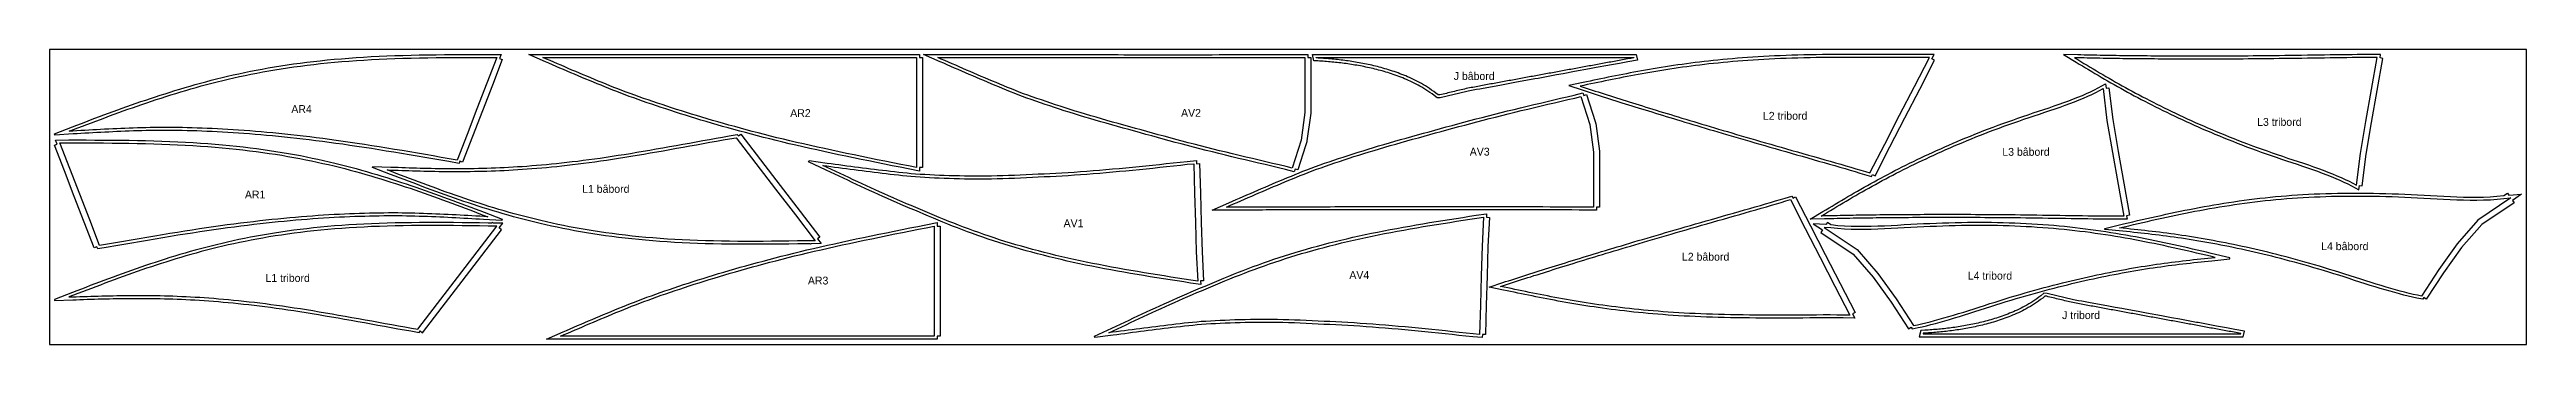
# Model space of a CAD drawing. Header units: millimetres. Extents: x 0 to 12611, y 0 to 1500.
import ezdxf
from ezdxf.enums import TextEntityAlignment as Align

# ---------------------------------------------------------------- set-up
doc = ezdxf.new("R2010")
doc.units = ezdxf.units.MM
for name, color, linetype in [('COUTURE', 5, 'Continuous'), ('DECOUPE', 1, 'Continuous'), ('LAIZE', 8, 'Continuous'), ('REPERES', 3, 'Continuous')]:
    doc.layers.add(name, color=color, linetype=linetype)

msp = doc.modelspace()

# ---------------------------------------------------------------- texts
at = {"layer": 'REPERES'}
for s, p in [('J bâbord', (7253.5, 1365.1)), ('AR4', (1283.2, 1197.5)), ('AR2', (3823.3, 1176.8)), ('AV2', (5811.8, 1177.9)), ('L2 tribord', (8836.9, 1163)), ('L3 tribord', (11353.1, 1132)), ('AV3', (7281.8, 980.7)), ('L3 bâbord', (10063.1, 979.7)), ('AR1', (1046.8, 762.5)), ('L1 bâbord', (2832.4, 791.2)), ('AV1', (5213.6, 616.4)), ('L4 bâbord', (11686.6, 499.6)), ('L2 bâbord', (8431.9, 446.1)), ('L1 tribord', (1212.4, 338)), ('AR3', (3913.3, 324.9)), ('AV4', (6668.6, 353)), ('L4 tribord', (9879.8, 349.6)), ('J tribord', (10343.5, 148.9))]:
    msp.add_text(s, height=40, dxfattribs=at).set_placement(p, align=Align.MIDDLE_CENTER)

# ---------------------------------------------------------------- linework, layer by layer
at = {"layer": 'COUTURE'}
for points in [[(2075.2, 937.5), (2034.8, 944.6), (1994.3, 951.6), (1954, 958.6), (1913.8, 965.6), (1873.8, 972.4), (1834.1, 979.2), (1794.7, 985.9), (1755.6, 992.4), (1717, 998.7), (1678.7, 1004.9), (1641, 1010.9), (1603.7, 1016.7), (1566.9, 1022.3), (1530.7, 1027.7), (1495, 1032.8), (1459.8, 1037.8), (1425.2, 1042.6), (1391.1, 1047.1), (1357.5, 1051.4), (1324.5, 1055.5), (1292, 1059.4), (1260, 1063.1), (1228.5, 1066.5), (1197.5, 1069.8), (1167.1, 1072.8), (1136.6, 1075.8), (1106.7, 1078.7), (1077.1, 1081.3), (1048, 1083.8), (1019.2, 1086.1), (990.8, 1088.2), (962.9, 1090.2), (935.2, 1092), (908, 1093.7), (881, 1095.2), (854.4, 1096.6), (828.2, 1097.9), (802.2, 1099), (776.5, 1099.9), (751.1, 1100.8), (725.9, 1101.6), (701.1, 1102.2), (676.4, 1102.8), (652.1, 1103.2), (627.9, 1103.5), (604, 1103.8), (580.3, 1104), (557.3, 1103.9), (535, 1103.5), (512.9, 1103.1), (491, 1102.6), (469.3, 1102.1), (447.8, 1101.4), (426.4, 1100.7), (405.2, 1100), (384.1, 1099.2), (363.2, 1098.4), (342.4, 1097.5), (321.7, 1096.5), (301.1, 1095.6), (280.6, 1094.6), (260.2, 1093.5), (239.9, 1092.5), (219.6, 1091.4), (199.4, 1090.3), (179.3, 1089.1), (159.2, 1088), (139.1, 1086.8), (119.1, 1085.6), (99.1, 1084.4), (121.8, 1093.1), (144.6, 1101.8), (167.4, 1110.5), (190.3, 1119.2), (213.2, 1127.8), (236.1, 1136.4), (259.1, 1145), (282.2, 1153.6), (305.4, 1162.2), (328.6, 1170.7), (352, 1179.2), (375.4, 1187.6), (399, 1196), (422.7, 1204.4), (446.5, 1212.7), (470.5, 1220.9), (494.6, 1229.1), (518.9, 1237.3), (543.4, 1245.3), (568, 1253.3), (592.8, 1261.3), (617.9, 1269.1), (643.1, 1276.9), (668.5, 1284.7), (694.2, 1292.4), (720.1, 1300), (746.3, 1307.5), (772.8, 1314.8), (799.5, 1322.1), (826.6, 1329.2), (854, 1336.1), (881.7, 1343), (909.7, 1349.6), (938.1, 1356.2), (966.8, 1362.5), (996, 1368.7), (1025.5, 1374.8), (1055.4, 1380.6), (1085.8, 1386.3), (1116.5, 1391.8), (1147.8, 1397.1), (1179.5, 1402.2), (1211.6, 1407.1), (1244.3, 1411.8), (1277.4, 1416.3), (1311.1, 1420.6), (1345.3, 1424.7), (1380, 1428.5), (1415.3, 1432.1), (1451.2, 1435.5), (1487.6, 1438.7), (1524.6, 1441.6), (1562.1, 1444.3), (1600.3, 1446.8), (1639, 1449), (1678.3, 1451), (1718.1, 1452.8), (1758.6, 1454.3), (1799.5, 1455.7), (1841, 1456.8), (1883, 1457.7), (1925.5, 1458.5), (1968.4, 1459.1), (2011.7, 1459.5), (2055.4, 1459.8), (2099.3, 1459.9), (2143.5, 1460), (2187.9, 1460), (2232.5, 1460), (2277, 1459.9), (2226.6, 1329.3), (2176.1, 1198.7), (2125.7, 1068.1)], [(4414.2, 900), (4373.9, 908), (4333.7, 916), (4293.5, 924), (4253.5, 931.9), (4213.7, 939.9), (4174.2, 947.9), (4135.1, 955.9), (4096.3, 963.9), (4058, 971.9), (4020.1, 979.9), (3982.7, 987.9), (3945.8, 995.9), (3909.5, 1003.9), (3873.7, 1011.8), (3838.6, 1019.8), (3803.9, 1027.8), (3769.9, 1035.8), (3736.5, 1043.8), (3703.6, 1051.8), (3671.3, 1059.8), (3639.6, 1067.8), (3608.4, 1075.8), (3577.8, 1083.9), (3547.7, 1091.9), (3518.1, 1099.9), (3488.6, 1107.9), (3459.5, 1115.9), (3431, 1123.9), (3402.8, 1131.9), (3375.1, 1139.9), (3347.8, 1147.9), (3320.9, 1155.9), (3294.4, 1163.9), (3268.2, 1171.9), (3242.5, 1179.9), (3217, 1187.9), (3191.9, 1195.9), (3167.2, 1203.9), (3142.7, 1211.9), (3118.6, 1219.9), (3094.7, 1227.9), (3071.1, 1235.9), (3047.8, 1243.9), (3024.7, 1251.9), (3001.9, 1259.9), (2979.4, 1267.9), (2957.1, 1275.9), (2935.5, 1283.9), (2914.7, 1291.9), (2894.1, 1299.9), (2873.7, 1307.9), (2853.6, 1315.9), (2833.6, 1324), (2813.7, 1332), (2794.1, 1340), (2774.5, 1348), (2755.2, 1356), (2735.9, 1364), (2716.8, 1372), (2697.8, 1380), (2678.9, 1388), (2660.1, 1396), (2641.4, 1404), (2622.8, 1412), (2604.2, 1420), (2585.7, 1428), (2567.2, 1436), (2548.8, 1444), (2530.4, 1452), (2512, 1460), (2530.4, 1460), (2548.8, 1460), (2567.2, 1460), (2585.7, 1460), (2604.2, 1460), (2622.8, 1460), (2641.4, 1460), (2660.1, 1460), (2678.9, 1460), (2697.8, 1460), (2716.8, 1460), (2736, 1460), (2755.2, 1460), (2774.6, 1460), (2794.1, 1460), (2813.7, 1460), (2833.6, 1460), (2853.6, 1459.9), (2873.8, 1459.9), (2894.1, 1459.9), (2914.7, 1459.9), (2935.5, 1459.9), (2957.1, 1459.9), (2979.4, 1459.9), (3002, 1459.9), (3024.8, 1459.9), (3047.8, 1459.9), (3071.1, 1459.9), (3094.7, 1459.9), (3118.6, 1459.9), (3142.7, 1459.9), (3167.2, 1459.9), (3192, 1459.9), (3217.1, 1459.9), (3242.5, 1459.9), (3268.3, 1459.9), (3294.4, 1459.9), (3320.9, 1459.9), (3347.8, 1459.9), (3375.1, 1459.9), (3402.9, 1459.9), (3431, 1459.9), (3459.6, 1459.9), (3488.6, 1459.9), (3518.1, 1459.9), (3548.1, 1459.9), (3578.6, 1459.9), (3609.6, 1459.9), (3641.1, 1459.8), (3673.1, 1459.8), (3705.6, 1459.8), (3738.7, 1459.8), (3772.4, 1459.8), (3806.5, 1459.9), (3841.3, 1459.9), (3876.5, 1459.9), (3912.3, 1459.9), (3948.6, 1459.9), (3985.5, 1459.9), (4022.8, 1459.9), (4060.5, 1459.9), (4098.7, 1459.9), (4137.3, 1459.9), (4176.2, 1459.9), (4215.5, 1459.9), (4254.9, 1459.9), (4294.6, 1460), (4334.4, 1460), (4374.2, 1460), (4414, 1460), (4414.1, 1320), (4414.1, 1180), (4414.2, 1040)], [(6327.3, 896.8), (6295.7, 905.1), (6261.2, 913), (6226.8, 921.1), (6192.5, 929.1), (6158.4, 937.1), (6124.4, 945.2), (6090.5, 953.2), (6056.9, 961.2), (6023.5, 969.3), (5990.3, 977.3), (5957.4, 985.5), (5924.8, 993.6), (5892.5, 1001.8), (5860.4, 1009.9), (5828.7, 1018.1), (5797.2, 1026.2), (5766.1, 1034.4), (5735.4, 1042.5), (5704.9, 1050.6), (5674.8, 1058.7), (5645.1, 1066.8), (5615.7, 1074.9), (5586.6, 1083), (5557.9, 1091), (5529.6, 1099.1), (5499.7, 1107.1), (5470.2, 1115.1), (5441.1, 1123.2), (5412.3, 1131.2), (5384, 1139.2), (5356.1, 1147.2), (5328.6, 1155.3), (5301.5, 1163.3), (5274.7, 1171.3), (5248.3, 1179.3), (5222.3, 1187.3), (5196.6, 1195.4), (5171.4, 1203.4), (5146.4, 1211.4), (5121.8, 1219.4), (5097.6, 1227.4), (5073.6, 1235.5), (5050, 1243.5), (5026.7, 1251.5), (5003.7, 1259.5), (4981.1, 1267.5), (4958.7, 1275.6), (4937.6, 1283.6), (4917.6, 1291.6), (4897.7, 1299.6), (4878.1, 1307.6), (4858.5, 1315.7), (4839.1, 1323.7), (4819.8, 1331.7), (4800.6, 1339.7), (4781.6, 1347.7), (4762.6, 1355.7), (4743.8, 1363.7), (4725, 1371.8), (4706.3, 1379.8), (4687.7, 1387.8), (4669.2, 1395.8), (4650.7, 1403.8), (4632.2, 1411.8), (4613.8, 1419.9), (4595.4, 1427.9), (4577, 1435.9), (4558.7, 1443.9), (4540.3, 1451.9), (4522, 1459.9), (4540.3, 1459.9), (4558.7, 1459.9), (4577, 1459.9), (4595.4, 1459.9), (4613.8, 1459.9), (4632.2, 1459.8), (4650.7, 1459.8), (4669.2, 1459.8), (4687.8, 1459.8), (4706.4, 1459.8), (4725.1, 1459.8), (4743.9, 1459.7), (4762.7, 1459.7), (4781.7, 1459.7), (4800.7, 1459.7), (4819.9, 1459.7), (4839.2, 1459.7), (4858.6, 1459.7), (4878.2, 1459.6), (4897.9, 1459.6), (4917.7, 1459.6), (4937.7, 1459.6), (4958.8, 1459.6), (4981.2, 1459.5), (5003.9, 1459.5), (5026.9, 1459.5), (5050.2, 1459.5), (5073.8, 1459.5), (5097.8, 1459.4), (5122, 1459.4), (5146.6, 1459.4), (5171.6, 1459.4), (5196.9, 1459.4), (5222.5, 1459.3), (5248.5, 1459.3), (5274.9, 1459.3), (5301.7, 1459.3), (5328.9, 1459.3), (5356.4, 1459.2), (5384.3, 1459.2), (5412.6, 1459.2), (5441.3, 1459.2), (5470.5, 1459.1), (5500, 1459.1), (5529.9, 1459.1), (5560.2, 1459.1), (5591, 1459), (5622.1, 1459), (5653.6, 1459), (5685.6, 1459), (5717.9, 1459), (5750.6, 1459), (5783.7, 1459), (5817.2, 1459), (5851.1, 1459), (5885.3, 1459.1), (5919.9, 1459.1), (5954.8, 1459.2), (5990, 1459.2), (6025.6, 1459.3), (6061.4, 1459.3), (6097.6, 1459.4), (6134, 1459.4), (6170.6, 1459.5), (6207.4, 1459.6), (6244.4, 1459.6), (6281.7, 1459.7), (6319, 1459.8), (6356.5, 1459.9), (6391.2, 1460), (6391.4, 1320), (6391.7, 1180), (6372.5, 1039.4)], [(6449, 1460), (6457.9, 1460), (6466.7, 1460), (6475.6, 1460), (6484.4, 1460), (6493.2, 1460), (6502.1, 1460), (6510.9, 1460), (6519.8, 1460), (6528.6, 1460), (6537.4, 1460), (6546.3, 1460), (6555.1, 1460), (6564, 1460), (6572.8, 1460), (6581.7, 1460), (6590.5, 1460), (6599.3, 1460), (6608.2, 1460), (6617, 1460), (6625.9, 1460), (6634.7, 1460), (6643.5, 1460), (6652.4, 1460), (6661.2, 1460), (6670.1, 1460), (6678.9, 1460), (6687.7, 1460), (6696.6, 1460), (6705.4, 1460), (6714.3, 1460), (6723.1, 1460), (6731.9, 1460), (6740.8, 1460), (6749.6, 1460), (6758.5, 1460), (6767.3, 1460), (6776.2, 1460), (6785, 1460), (6793.8, 1460), (6802.7, 1460), (6811.5, 1460), (6820.4, 1460), (6829.2, 1460), (6838, 1460), (6846.9, 1460), (6855.7, 1460), (6864.6, 1460), (6873.4, 1460), (6882.2, 1460), (6891.1, 1460), (6899.9, 1460), (6908.8, 1460), (6917.6, 1460), (6926.4, 1460), (6935.3, 1460), (6944.1, 1460), (6953, 1460), (6961.8, 1460), (6970.7, 1460), (6979.5, 1460), (6988.3, 1460), (6997.2, 1460), (7006, 1460), (7014.9, 1460), (7023.7, 1460), (7032.5, 1460), (7041.4, 1460), (7050.2, 1460), (7059.1, 1460), (7067.9, 1460), (7076.7, 1460), (7085.6, 1460), (7094.4, 1460), (7103.3, 1460), (7112.1, 1460), (7120.9, 1460), (7129.8, 1460), (7138.6, 1460), (7147.5, 1460), (7156.3, 1460), (7165.2, 1460), (7174, 1460), (7182.8, 1460), (7191.7, 1460), (7200.5, 1460), (7209.4, 1460), (7218.2, 1460), (7227, 1460), (7235.9, 1460), (7244.7, 1460), (7253.6, 1460), (7262.4, 1460), (7271.2, 1460), (7280.1, 1460), (7288.9, 1460), (7297.8, 1460), (7306.6, 1460), (7315.4, 1460), (7324.3, 1460), (7333.1, 1460), (7342, 1460), (7350.8, 1460), (7359.7, 1460), (7368.5, 1460), (7377.3, 1460), (7386.2, 1460), (7395, 1460), (7403.9, 1460), (7412.7, 1460), (7421.5, 1460), (7430.4, 1460), (7439.2, 1460), (7448.1, 1460), (7456.9, 1460), (7465.7, 1460), (7474.6, 1460), (7483.4, 1460), (7492.3, 1460), (7501.1, 1460), (7509.9, 1460), (7518.8, 1460), (7527.6, 1460), (7536.5, 1460), (7545.3, 1460), (7554.2, 1460), (7563, 1460), (7571.8, 1460), (7580.7, 1460), (7589.5, 1460), (7598.4, 1460), (7607.2, 1460), (7616, 1460), (7624.9, 1460), (7633.7, 1460), (7642.6, 1460), (7651.4, 1460), (7660.2, 1460), (7669.1, 1460), (7677.9, 1460), (7686.8, 1460), (7695.6, 1460), (7704.4, 1460), (7713.3, 1460), (7722.1, 1460), (7731, 1460), (7739.8, 1460), (7748.7, 1460), (7757.5, 1460), (7766.3, 1460), (7775.2, 1460), (7784, 1460), (7792.9, 1460), (7801.7, 1460), (7810.5, 1460), (7819.4, 1460), (7828.2, 1460), (7837.1, 1460), (7845.9, 1460), (7854.7, 1460), (7863.6, 1460), (7872.4, 1460), (7881.3, 1460), (7890.1, 1460), (7898.9, 1460), (7907.8, 1460), (7916.6, 1460), (7925.5, 1460), (7934.3, 1460), (7943.2, 1460), (7952, 1460), (7960.8, 1460), (7969.7, 1460), (7978.5, 1460), (7987.4, 1460), (7996.2, 1460), (8005, 1460), (8013.9, 1460), (8022.7, 1460), (8031.6, 1460), (8040.4, 1460), (8049.2, 1460), (8058.1, 1460), (8066.9, 1460), (8067.3, 1458.4), (8058.8, 1456.9), (8050.4, 1455.3), (8041.9, 1453.8), (8033.4, 1452.2), (8025, 1450.7), (8016.5, 1449.1), (8008, 1447.6), (7999.6, 1446), (7991.1, 1444.5), (7982.6, 1442.9), (7974.2, 1441.4), (7965.7, 1439.8), (7957.2, 1438.3), (7948.8, 1436.7), (7940.3, 1435.2), (7931.8, 1433.6), (7923.4, 1432), (7914.9, 1430.5), (7906.4, 1428.9), (7898, 1427.4), (7889.5, 1425.8), (7881, 1424.3), (7872.6, 1422.7), (7864.1, 1421.2), (7855.6, 1419.6), (7847.2, 1418.1), (7838.7, 1416.5), (7830.2, 1415), (7821.8, 1413.4), (7813.3, 1411.9), (7804.8, 1410.3), (7796.4, 1408.8), (7787.9, 1407.2), (7779.4, 1405.6), (7771, 1404.1), (7762.5, 1402.5), (7754, 1401), (7745.6, 1399.4), (7737.1, 1397.9), (7728.6, 1396.3), (7720.2, 1394.8), (7711.7, 1393.2), (7703.2, 1391.7), (7694.7, 1390.1), (7686.3, 1388.6), (7677.8, 1387), (7669.3, 1385.5), (7660.9, 1383.9), (7652.4, 1382.4), (7643.9, 1380.8), (7635.5, 1379.2), (7627, 1377.7), (7618.5, 1376.1), (7610.1, 1374.6), (7601.6, 1373), (7593.1, 1371.5), (7584.7, 1369.9), (7576.2, 1368.4), (7567.7, 1366.8), (7559.3, 1365.3), (7550.8, 1363.7), (7542.3, 1362.2), (7533.9, 1360.6), (7525.4, 1359.1), (7516.9, 1357.5), (7508.5, 1356), (7500, 1354.4), (7491.5, 1352.9), (7483.1, 1351.3), (7474.6, 1349.7), (7466.1, 1348.2), (7457.7, 1346.6), (7449.2, 1345.1), (7440.7, 1343.5), (7432.3, 1342), (7423.8, 1340.4), (7415.3, 1338.9), (7406.9, 1337.3), (7398.4, 1335.8), (7389.9, 1334.2), (7381.5, 1332.7), (7373, 1331.1), (7364.5, 1329.6), (7356.1, 1328), (7347.6, 1326.5), (7339.1, 1324.9), (7330.7, 1323.3), (7322.2, 1321.8), (7313.7, 1320.2), (7305.3, 1318.7), (7296.8, 1317.1), (7288.3, 1315.6), (7279.9, 1314), (7271.4, 1312.5), (7262.9, 1310.9), (7254.5, 1309.4), (7246, 1307.8), (7237.5, 1306.3), (7229.1, 1304.7), (7220.6, 1303.2), (7212.2, 1301.5), (7203.8, 1299.4), (7195.4, 1297.4), (7187.1, 1295.4), (7178.7, 1293.4), (7170.4, 1291.4), (7162, 1289.4), (7153.7, 1287.4), (7145.3, 1285.4), (7137, 1283.4), (7128.6, 1281.3), (7120.2, 1279.3), (7111.9, 1277.3), (7103.5, 1275.3), (7095.2, 1273.3), (7086.8, 1271.3), (7078.5, 1269.3), (7069.7, 1269.1), (7058.7, 1278), (7047.8, 1286.3), (7037.1, 1294), (7026.5, 1301.3), (7016, 1308.2), (7005.6, 1314.8), (6995.3, 1321), (6985, 1326.9), (6974.8, 1332.5), (6964.7, 1337.9), (6954.6, 1343), (6944.6, 1348), (6934.6, 1352.7), (6924.7, 1357.2), (6914.8, 1361.6), (6904.9, 1365.7), (6895.1, 1369.8), (6885.4, 1373.6), (6875.6, 1377.4), (6865.9, 1381), (6856.2, 1384.4), (6846.6, 1387.8), (6837, 1391), (6827.4, 1394.1), (6817.8, 1397.1), (6808.3, 1400), (6798.8, 1402.8), (6789.3, 1405.5), (6779.8, 1408.1), (6770.4, 1410.6), (6760.9, 1413.1), (6751.5, 1415.4), (6742.1, 1417.7), (6732.8, 1419.9), (6723.4, 1422), (6714.1, 1424), (6704.8, 1426), (6695.5, 1427.9), (6686.2, 1429.7), (6676.9, 1431.4), (6667.7, 1433.1), (6658.5, 1434.7), (6649.2, 1436.3), (6640, 1437.8), (6630.9, 1439.3), (6621.7, 1440.6), (6612.5, 1442), (6603.4, 1443.2), (6594.2, 1444.5), (6585.1, 1445.6), (6576, 1446.7), (6566.9, 1447.8), (6557.8, 1448.8), (6548.8, 1449.8), (6539.7, 1450.7), (6530.6, 1451.6), (6521.6, 1452.4), (6512.6, 1453.2), (6503.6, 1453.9), (6494.6, 1454.6), (6485.6, 1455.2), (6476.6, 1455.8), (6467.6, 1456.4), (6458.6, 1456.9), (6449.7, 1457.3)], [(9571.3, 1459.8), (9538.1, 1459.6), (9504.4, 1459.5), (9470.4, 1459.4), (9436.2, 1459.5), (9401.7, 1459.5), (9367.2, 1459.6), (9332.6, 1459.7), (9298.1, 1459.8), (9263.6, 1459.9), (9229.2, 1460), (9195, 1460), (9161, 1460), (9127.2, 1459.9), (9093.6, 1459.8), (9060.4, 1459.7), (9027.7, 1459.3), (8995.5, 1458.9), (8963.8, 1458.4), (8932.6, 1457.7), (8901.9, 1456.9), (8871.7, 1456), (8842, 1455), (8812.7, 1453.8), (8784, 1452.6), (8755.7, 1451.2), (8727.9, 1449.7), (8700.5, 1448.1), (8673.6, 1446.4), (8647.1, 1444.6), (8621, 1442.7), (8595.3, 1440.7), (8570, 1438.6), (8545, 1436.4), (8520.5, 1434.1), (8496.3, 1431.7), (8472.4, 1429.3), (8448.9, 1426.7), (8425.7, 1424.1), (8402.7, 1421.4), (8380.1, 1418.7), (8357.8, 1415.8), (8335.8, 1412.9), (8314, 1409.9), (8292.5, 1406.9), (8271.2, 1403.8), (8250.1, 1400.6), (8229.3, 1397.4), (8208.7, 1394.2), (8188.3, 1390.8), (8168.1, 1387.5), (8148.1, 1384.1), (8128.3, 1380.6), (8108.7, 1377.1), (8089.2, 1373.6), (8070, 1370), (8050.8, 1366.4), (8031.8, 1362.7), (8013, 1359.1), (7994.2, 1355.4), (7975.6, 1351.6), (7957, 1347.9), (7938.6, 1344.2), (7920.2, 1340.4), (7901.9, 1336.6), (7883.7, 1332.9), (7865.5, 1329.1), (7847.4, 1325.3), (7829.3, 1321.5), (7811.2, 1317.8), (7793.2, 1314), (7808.4, 1309.1), (7823.6, 1304.1), (7838.8, 1299.1), (7854.1, 1294.2), (7869.4, 1289.2), (7884.8, 1284.3), (7900.2, 1279.3), (7915.7, 1274.3), (7931.3, 1269.4), (7947, 1264.4), (7962.8, 1259.4), (7978.6, 1254.3), (7994.6, 1249.3), (8010.8, 1244.2), (8027, 1239.1), (8043.4, 1233.9), (8060, 1228.7), (8076.7, 1223.5), (8093.6, 1218.3), (8110.7, 1213), (8128, 1207.6), (8145.5, 1202.2), (8163.1, 1196.8), (8181, 1191.3), (8199, 1185.8), (8217.2, 1180.2), (8235.7, 1174.5), (8254.3, 1168.9), (8273.2, 1163.1), (8292.4, 1157.3), (8311.7, 1151.5), (8331.3, 1145.5), (8351.2, 1139.5), (8371.3, 1133.5), (8391.8, 1127.4), (8412.5, 1121.2), (8433.5, 1114.9), (8454.8, 1108.5), (8476.4, 1102.1), (8498.4, 1095.6), (8520.6, 1089), (8543.3, 1082.4), (8566.3, 1075.6), (8589.6, 1068.8), (8613.3, 1061.8), (8637.4, 1054.8), (8661.8, 1047.7), (8686.7, 1040.5), (8711.9, 1033.2), (8737.6, 1025.8), (8763.6, 1018.3), (8790, 1010.7), (8816.8, 1003), (8844, 995.2), (8871.7, 987.3), (8899.7, 979.3), (8927.8, 971.3), (8955.9, 963.3), (8983.8, 955.4), (9011.5, 947.4), (9039.1, 939.6), (9066.3, 931.7), (9093.4, 924), (9120, 916.3), (9146.3, 908.6), (9172, 901.1), (9197.2, 893.7), (9221.8, 886.4), (9245.6, 879.2), (9268.6, 872.1), (9344, 1019.2), (9419.6, 1166.2), (9495.4, 1313)], [(11850.9, 1460), (11826.9, 1460), (11802.1, 1459.9), (11776.4, 1459.6), (11750.1, 1459.4), (11723.3, 1459.1), (11696, 1458.7), (11668.2, 1458.3), (11640.1, 1457.9), (11611.8, 1457.5), (11583.1, 1457.1), (11554.3, 1456.7), (11525.3, 1456.3), (11496.1, 1455.8), (11466.8, 1455.4), (11437.7, 1455), (11409, 1454.6), (11380.7, 1454.2), (11352.8, 1453.8), (11325.3, 1453.5), (11298.2, 1453.2), (11271.6, 1452.9), (11245.3, 1452.7), (11219.4, 1452.4), (11194, 1452.2), (11168.9, 1452), (11144.2, 1451.9), (11119.9, 1451.7), (11095.9, 1451.6), (11072.3, 1451.5), (11049.1, 1451.4), (11026.2, 1451.3), (11003.6, 1451.3), (10981.4, 1451.3), (10959.5, 1451.2), (10937.8, 1451.2), (10916.5, 1451.2), (10895.5, 1451.3), (10874.7, 1451.3), (10854.3, 1451.4), (10834, 1451.4), (10814, 1451.5), (10794.3, 1451.6), (10774.8, 1451.7), (10755.5, 1451.8), (10736.4, 1451.9), (10717.6, 1452.1), (10698.9, 1452.2), (10680.4, 1452.4), (10662.1, 1452.5), (10644, 1452.7), (10626.1, 1452.9), (10608.4, 1453.1), (10590.9, 1453.3), (10573.6, 1453.5), (10556.4, 1453.7), (10539.3, 1454), (10522.4, 1454.2), (10505.7, 1454.5), (10489, 1454.8), (10472.5, 1455.1), (10456, 1455.4), (10439.7, 1455.7), (10423.4, 1456), (10407.2, 1456.3), (10391, 1456.7), (10374.9, 1457), (10358.9, 1457.4), (10342.9, 1457.8), (10326.9, 1458.2), (10310.9, 1458.6), (10326.6, 1449), (10342.4, 1439.4), (10358.2, 1429.8), (10374, 1420.3), (10389.9, 1410.8), (10405.8, 1401.2), (10421.7, 1391.7), (10437.8, 1382.2), (10453.9, 1372.7), (10470.1, 1363.3), (10486.4, 1353.8), (10502.8, 1344.3), (10519.3, 1334.9), (10536, 1325.5), (10552.7, 1316), (10569.7, 1306.6), (10586.8, 1297.2), (10604, 1287.8), (10621.4, 1278.4), (10639, 1269.1), (10656.8, 1259.7), (10674.8, 1250.4), (10693, 1241), (10711.3, 1231.7), (10729.7, 1222.4), (10748.4, 1213.1), (10767.2, 1203.8), (10786.2, 1194.5), (10805.4, 1185.2), (10824.8, 1175.9), (10844.4, 1166.6), (10864.2, 1157.4), (10884.3, 1148.1), (10904.5, 1138.9), (10925, 1129.7), (10945.7, 1120.5), (10966.7, 1111.3), (10988, 1102.1), (11009.5, 1092.9), (11031.2, 1083.7), (11053.3, 1074.6), (11075.6, 1065.5), (11098.2, 1056.4), (11121.1, 1047.3), (11144.4, 1038.2), (11167.9, 1029.1), (11191.8, 1020.1), (11216, 1011), (11240.6, 1002), (11265.5, 993.1), (11290.8, 984.1), (11316.3, 975.1), (11342.3, 966.2), (11368.5, 957.3), (11395.1, 948.4), (11422, 939.5), (11448.8, 930.7), (11475.3, 921.8), (11501.3, 912.8), (11526.8, 903.9), (11551.8, 894.9), (11576.3, 885.8), (11600.1, 876.7), (11623.3, 867.5), (11645.9, 858.3), (11667.6, 848.9), (11688.5, 839.5), (11708.6, 829.9), (11727.6, 820.2), (11745.7, 810.4), (11765.5, 972.1), (11792.8, 1134.6), (11821.7, 1297.3)], [(7861.2, 698.7), (7826.5, 698.7), (7789, 698.8), (7751.7, 698.9), (7714.4, 699), (7677.4, 699.1), (7640.6, 699.1), (7604, 699.2), (7567.6, 699.3), (7531.4, 699.3), (7495.6, 699.4), (7460, 699.4), (7424.8, 699.5), (7389.9, 699.5), (7355.3, 699.6), (7321.1, 699.6), (7287.2, 699.6), (7253.7, 699.6), (7220.6, 699.6), (7187.9, 699.6), (7155.6, 699.6), (7123.6, 699.6), (7092.1, 699.6), (7061, 699.6), (7030.2, 699.6), (6999.9, 699.5), (6970, 699.5), (6940.5, 699.5), (6911.3, 699.5), (6882.6, 699.4), (6854.3, 699.4), (6826.4, 699.4), (6798.9, 699.4), (6771.7, 699.3), (6744.9, 699.3), (6718.5, 699.3), (6692.5, 699.3), (6666.9, 699.3), (6641.6, 699.2), (6616.6, 699.2), (6592, 699.2), (6567.8, 699.2), (6543.8, 699.2), (6520.2, 699.1), (6496.9, 699.1), (6473.9, 699.1), (6451.2, 699.1), (6428.8, 699.1), (6407.7, 699), (6387.7, 699), (6367.9, 699), (6348.2, 699), (6328.6, 699), (6309.2, 699), (6289.9, 698.9), (6270.7, 698.9), (6251.7, 698.9), (6232.7, 698.9), (6213.9, 698.9), (6195.1, 698.9), (6176.4, 698.8), (6157.8, 698.8), (6139.2, 698.8), (6120.7, 698.8), (6102.2, 698.8), (6083.8, 698.8), (6065.4, 698.7), (6047, 698.7), (6028.7, 698.7), (6010.3, 698.7), (5992, 698.7), (6010.3, 706.7), (6028.7, 714.7), (6047, 722.7), (6065.4, 730.7), (6083.8, 738.8), (6102.2, 746.8), (6120.7, 754.8), (6139.2, 762.8), (6157.7, 770.8), (6176.3, 778.8), (6195, 786.9), (6213.8, 794.9), (6232.6, 802.9), (6251.6, 810.9), (6270.6, 818.9), (6289.8, 826.9), (6309.1, 835), (6328.5, 843), (6348.1, 851), (6367.7, 859), (6387.6, 867), (6407.6, 875), (6428.7, 883.1), (6451.1, 891.1), (6473.7, 899.1), (6496.7, 907.1), (6520, 915.1), (6543.6, 923.2), (6567.6, 931.2), (6591.8, 939.2), (6616.4, 947.2), (6641.4, 955.2), (6666.6, 963.3), (6692.3, 971.3), (6718.3, 979.3), (6744.7, 987.3), (6771.5, 995.3), (6798.6, 1003.4), (6826.1, 1011.4), (6854, 1019.4), (6882.3, 1027.4), (6911.1, 1035.5), (6940.2, 1043.5), (6969.7, 1051.5), (6999.6, 1059.5), (7027.9, 1067.6), (7056.6, 1075.6), (7085.7, 1083.7), (7115.1, 1091.8), (7144.8, 1099.9), (7174.9, 1108), (7205.4, 1116.1), (7236.1, 1124.3), (7267.2, 1132.4), (7298.7, 1140.5), (7330.4, 1148.7), (7362.5, 1156.8), (7394.8, 1165), (7427.4, 1173.2), (7460.3, 1181.3), (7493.5, 1189.4), (7526.9, 1197.4), (7560.5, 1205.4), (7594.4, 1213.5), (7628.4, 1221.5), (7662.5, 1229.5), (7696.8, 1237.6), (7731.2, 1245.6), (7765.7, 1253.6), (7797.3, 1261.9), (7842.5, 1119.2), (7861.7, 978.7), (7861.4, 838.7)], [(10560.9, 651.7), (10536.9, 651.7), (10512.1, 651.8), (10486.4, 652), (10460.1, 652.3), (10433.3, 652.6), (10406, 653), (10378.2, 653.3), (10350.1, 653.7), (10321.8, 654.1), (10293.1, 654.5), (10264.3, 655), (10235.3, 655.4), (10206.1, 655.8), (10176.8, 656.3), (10147.7, 656.7), (10119, 657.1), (10090.7, 657.5), (10062.8, 657.8), (10035.3, 658.2), (10008.2, 658.5), (9981.6, 658.7), (9955.3, 659), (9929.4, 659.2), (9904, 659.4), (9878.9, 659.6), (9854.2, 659.8), (9829.9, 659.9), (9805.9, 660.1), (9782.3, 660.2), (9759.1, 660.3), (9736.2, 660.3), (9713.6, 660.4), (9691.4, 660.4), (9669.5, 660.4), (9647.8, 660.4), (9626.5, 660.4), (9605.5, 660.4), (9584.7, 660.4), (9564.3, 660.3), (9544, 660.2), (9524, 660.1), (9504.3, 660.1), (9484.8, 660), (9465.5, 659.8), (9446.4, 659.7), (9427.6, 659.6), (9408.9, 659.4), (9390.4, 659.3), (9372.1, 659.1), (9354, 659), (9336.1, 658.8), (9318.4, 658.6), (9300.9, 658.4), (9283.6, 658.1), (9266.4, 657.9), (9249.3, 657.7), (9232.4, 657.4), (9215.7, 657.2), (9199, 656.9), (9182.5, 656.6), (9166, 656.3), (9149.7, 656), (9133.4, 655.7), (9117.2, 655.3), (9101, 655), (9084.9, 654.6), (9068.9, 654.3), (9052.9, 653.9), (9036.9, 653.5), (9020.9, 653.1), (9036.6, 662.7), (9052.4, 672.3), (9068.2, 681.8), (9084, 691.4), (9099.9, 700.9), (9115.8, 710.4), (9131.7, 719.9), (9147.8, 729.4), (9163.9, 738.9), (9180.1, 748.4), (9196.4, 757.9), (9212.8, 767.3), (9229.3, 776.8), (9246, 786.2), (9262.7, 795.6), (9279.7, 805), (9296.8, 814.4), (9314, 823.8), (9331.4, 833.2), (9349, 842.6), (9366.8, 851.9), (9384.8, 861.3), (9403, 870.6), (9421.3, 880), (9439.7, 889.3), (9458.4, 898.6), (9477.2, 907.9), (9496.2, 917.2), (9515.4, 926.5), (9534.8, 935.8), (9554.4, 945), (9574.2, 954.3), (9594.3, 963.5), (9614.5, 972.8), (9635, 982), (9655.7, 991.2), (9676.7, 1000.4), (9698, 1009.6), (9719.5, 1018.8), (9741.2, 1027.9), (9763.3, 1037.1), (9785.6, 1046.2), (9808.2, 1055.3), (9831.1, 1064.4), (9854.4, 1073.5), (9877.9, 1082.6), (9901.8, 1091.6), (9926, 1100.6), (9950.6, 1109.6), (9975.5, 1118.6), (10000.8, 1127.6), (10026.3, 1136.5), (10052.3, 1145.5), (10078.5, 1154.4), (10105.1, 1163.3), (10132, 1172.1), (10158.8, 1181), (10185.3, 1189.9), (10211.3, 1198.8), (10236.8, 1207.8), (10261.8, 1216.8), (10286.3, 1225.9), (10310.1, 1235), (10333.3, 1244.1), (10355.9, 1253.4), (10377.6, 1262.7), (10398.5, 1272.2), (10418.6, 1281.7), (10437.6, 1291.4), (10455.7, 1301.3), (10475.5, 1139.6), (10502.8, 977), (10531.7, 814.3)], [(53, 1024.9), (97.6, 1025), (142.1, 1025), (186.5, 1025), (230.7, 1024.9), (274.6, 1024.8), (318.3, 1024.5), (361.6, 1024.1), (404.5, 1023.5), (447, 1022.7), (489, 1021.8), (530.5, 1020.7), (571.5, 1019.3), (611.9, 1017.8), (651.8, 1016), (691.1, 1014), (729.8, 1011.8), (767.9, 1009.3), (805.5, 1006.6), (842.5, 1003.7), (878.9, 1000.5), (914.7, 997.1), (950, 993.5), (984.7, 989.7), (1018.9, 985.6), (1052.6, 981.3), (1085.7, 976.8), (1118.4, 972.1), (1150.6, 967.2), (1182.2, 962.1), (1213.5, 956.8), (1244.3, 951.3), (1274.6, 945.6), (1304.5, 939.8), (1334.1, 933.7), (1363.2, 927.5), (1392, 921.2), (1420.3, 914.6), (1448.4, 908), (1476.1, 901.1), (1503.4, 894.2), (1530.5, 887.1), (1557.2, 879.8), (1583.7, 872.5), (1609.9, 865), (1635.8, 857.4), (1661.5, 849.7), (1686.9, 841.9), (1712.2, 834.1), (1737.2, 826.3), (1762, 818.3), (1786.7, 810.3), (1811.1, 802.3), (1835.4, 794.1), (1859.5, 785.9), (1883.5, 777.7), (1907.3, 769.4), (1931, 761), (1954.6, 752.6), (1978.1, 744.2), (2001.4, 735.7), (2024.7, 727.2), (2047.8, 718.6), (2070.9, 710), (2093.9, 701.4), (2116.9, 692.8), (2139.7, 684.2), (2162.6, 675.5), (2185.4, 666.8), (2208.2, 658.1), (2230.9, 649.4), (2210.9, 650.6), (2190.9, 651.8), (2170.9, 653), (2150.8, 654.1), (2130.6, 655.3), (2110.4, 656.4), (2090.2, 657.5), (2069.8, 658.5), (2049.4, 659.6), (2028.9, 660.6), (2008.4, 661.5), (1987.7, 662.5), (1966.8, 663.4), (1945.9, 664.2), (1924.8, 665), (1903.6, 665.7), (1882.2, 666.4), (1860.7, 667.1), (1839, 667.6), (1817.1, 668.1), (1795, 668.5), (1772.7, 668.9), (1749.8, 669), (1726, 668.8), (1702.1, 668.5), (1678, 668.2), (1653.6, 667.8), (1629, 667.2), (1604.1, 666.6), (1579, 665.8), (1553.5, 664.9), (1527.9, 664), (1501.9, 662.9), (1475.6, 661.6), (1449, 660.2), (1422.1, 658.7), (1394.8, 657), (1367.2, 655.2), (1339.2, 653.2), (1310.8, 651.1), (1282.1, 648.8), (1252.9, 646.3), (1223.4, 643.7), (1193.4, 640.8), (1163, 637.8), (1132.5, 634.8), (1101.5, 631.5), (1070, 628.1), (1038.1, 624.4), (1005.6, 620.5), (972.5, 616.4), (939, 612.1), (904.9, 607.6), (870.2, 602.8), (835.1, 597.8), (799.3, 592.7), (763.1, 587.3), (726.3, 581.7), (689, 575.9), (651.3, 569.9), (613.1, 563.7), (574.4, 557.4), (535.4, 550.9), (496, 544.2), (456.2, 537.4), (416.2, 530.6), (376.1, 523.6), (335.7, 516.6), (295.3, 509.6), (254.8, 502.5), (204.4, 633.1), (153.9, 763.7), (103.4, 894.3)], [(3898.2, 527.5), (3853.7, 526.8), (3809.1, 526.2), (3764.7, 525.6), (3720.6, 525.1), (3676.6, 524.6), (3632.9, 524.3), (3589.6, 524.2), (3546.7, 524.2), (3504.3, 524.4), (3462.3, 524.8), (3420.8, 525.4), (3379.8, 526.2), (3339.3, 527.3), (3299.4, 528.6), (3260.1, 530.1), (3221.4, 531.9), (3183.2, 534), (3145.6, 536.3), (3108.6, 538.8), (3072.2, 541.6), (3036.3, 544.7), (3001, 548), (2966.3, 551.5), (2932, 555.3), (2898.3, 559.3), (2865.1, 563.5), (2832.4, 568), (2800.2, 572.6), (2768.5, 577.5), (2737.2, 582.6), (2706.4, 587.9), (2676, 593.3), (2646, 599), (2616.4, 604.8), (2587.3, 610.8), (2558.4, 617), (2530, 623.3), (2501.9, 629.8), (2474.1, 636.4), (2446.7, 643.2), (2419.6, 650.1), (2392.8, 657.2), (2366.2, 664.4), (2340, 671.7), (2314, 679.1), (2288.2, 686.6), (2262.7, 694.3), (2237.5, 702), (2212.4, 709.9), (2187.6, 717.8), (2162.9, 725.8), (2138.5, 733.9), (2114.2, 742.1), (2090.1, 750.3), (2066.1, 758.6), (2042.3, 767), (2018.7, 775.4), (1995.1, 783.9), (1971.7, 792.4), (1948.4, 801), (1925.2, 809.6), (1902, 818.2), (1879, 826.9), (1856, 835.5), (1833.1, 844.2), (1810.2, 852.9), (1787.4, 861.6), (1764.6, 870.4), (1741.8, 879.1), (1719, 887.8), (1737.5, 887.2), (1755.9, 886.6), (1774.4, 886), (1792.9, 885.4), (1811.5, 884.8), (1830.1, 884.2), (1848.8, 883.6), (1867.5, 883.1), (1886.3, 882.5), (1905.2, 882.1), (1924.2, 881.6), (1943.3, 881.2), (1962.5, 880.8), (1981.9, 880.5), (2001.3, 880.2), (2021, 880), (2040.7, 879.9), (2060.6, 879.8), (2080.7, 879.8), (2101, 879.8), (2121.5, 880), (2142.2, 880.2), (2163, 880.6), (2184.1, 881), (2205.4, 881.5), (2226.9, 882.1), (2248.6, 882.8), (2270.6, 883.6), (2292.8, 884.5), (2315.3, 885.6), (2338, 886.7), (2361, 888), (2384.4, 889.4), (2408, 891), (2431.9, 892.7), (2456.2, 894.5), (2480.8, 896.5), (2505.7, 898.6), (2531, 900.9), (2556.6, 903.4), (2582.7, 906), (2609.1, 908.8), (2635.9, 911.7), (2663.2, 914.9), (2690.8, 918.2), (2718.9, 921.8), (2747.5, 925.5), (2776.4, 929.4), (2805.9, 933.5), (2835.8, 937.9), (2866.2, 942.4), (2897, 947.1), (2928.3, 952.1), (2960.1, 957.2), (2992.4, 962.6), (3025.1, 968.2), (3058.2, 973.9), (3091.5, 979.7), (3125.1, 985.6), (3158.7, 991.6), (3192.6, 997.7), (3226.5, 1003.8), (3260.5, 1009.9), (3294.5, 1016), (3328.5, 1022.2), (3362.4, 1028.3), (3396.1, 1034.3), (3429.6, 1040.3), (3462.8, 1046.1), (3495.5, 1051.7), (3596.1, 920.6), (3696.7, 789.5), (3797.4, 658.5)], [(5845.9, 322), (5811.5, 327.2), (5777.2, 332.4), (5742.9, 337.7), (5708.7, 343), (5674.6, 348.3), (5640.6, 353.7), (5606.7, 359.2), (5572.9, 364.7), (5539.4, 370.3), (5506, 375.9), (5472.8, 381.7), (5439.8, 387.6), (5407, 393.6), (5374.5, 399.7), (5342.2, 405.9), (5310.2, 412.2), (5278.4, 418.7), (5246.9, 425.3), (5215.7, 432.1), (5184.8, 438.9), (5154.2, 446), (5123.9, 453.1), (5093.9, 460.4), (5064.2, 467.9), (5034.7, 475.5), (5005.6, 483.3), (4976.8, 491.2), (4948.3, 499.2), (4920.1, 507.4), (4892.2, 515.8), (4864.6, 524.3), (4837.2, 532.9), (4810.2, 541.6), (4783.4, 550.5), (4756.9, 559.6), (4730.7, 568.7), (4704.8, 578), (4679.1, 587.4), (4653.6, 596.9), (4628.4, 606.5), (4603.5, 616.3), (4578.8, 626.1), (4554.2, 636), (4529.9, 646), (4505.8, 656), (4481.9, 666.2), (4458.1, 676.3), (4434.4, 686.2), (4410.8, 696.1), (4387.3, 706), (4364, 716), (4340.8, 726), (4317.7, 736), (4294.8, 746.1), (4272, 756.2), (4249.2, 766.4), (4226.6, 776.5), (4204.1, 786.7), (4181.6, 797), (4159.3, 807.2), (4137, 817.5), (4114.7, 827.8), (4092.5, 838.1), (4070.4, 848.4), (4048.3, 858.7), (4026.2, 869), (4004.1, 879.4), (3982.1, 889.7), (3960, 900.1), (3938, 910.4), (3957.8, 907.8), (3977.7, 905.1), (3997.5, 902.5), (4017.4, 899.8), (4037.3, 897.2), (4057.2, 894.5), (4077.1, 891.9), (4097.1, 889.3), (4117.2, 886.7), (4137.3, 884.1), (4157.5, 881.6), (4177.7, 879.1), (4198, 876.5), (4218.5, 874.1), (4239, 871.6), (4259.6, 869.2), (4280.4, 866.8), (4301.2, 864.4), (4322.2, 862.1), (4343.4, 859.8), (4364.7, 857.6), (4386.1, 855.4), (4408.5, 853.5), (4432.3, 852), (4456.2, 850.5), (4480.5, 849.2), (4505.1, 847.9), (4530, 846.8), (4555.1, 845.8), (4580.6, 845), (4606.4, 844.2), (4632.5, 843.6), (4659, 843.1), (4685.8, 842.8), (4713, 842.7), (4740.5, 842.8), (4768.4, 843), (4796.7, 843.2), (4825.3, 843.7), (4854.3, 844.4), (4883.7, 845.3), (4913.4, 846.5), (4943.6, 847.8), (4974.1, 849.4), (5005, 851.2), (5034.4, 852.2), (5064.2, 853.5), (5094.4, 854.9), (5124.8, 856.5), (5155.7, 858.2), (5186.8, 860.1), (5218.3, 862.2), (5250, 864.4), (5282.1, 866.8), (5314.5, 869.3), (5347.2, 871.9), (5380.2, 874.7), (5413.4, 877.6), (5447, 880.6), (5480.7, 883.8), (5514.7, 887.1), (5548.9, 890.4), (5583.3, 893.9), (5617.9, 897.5), (5652.7, 901.1), (5687.6, 904.8), (5722.6, 908.5), (5757.7, 912.4), (5792.9, 916.2), (5825.5, 918.8), (5830, 769.3), (5834.4, 619.7), (5838.8, 470.2)], [(7280.5, 50.6), (7247.9, 53.2), (7212.7, 57), (7177.6, 60.8), (7142.6, 64.6), (7107.7, 68.3), (7072.9, 71.9), (7038.3, 75.5), (7003.9, 78.9), (6969.7, 82.3), (6935.7, 85.6), (6902, 88.7), (6868.4, 91.8), (6835.2, 94.7), (6802.2, 97.5), (6769.5, 100.1), (6737.1, 102.6), (6705, 105), (6673.3, 107.2), (6641.8, 109.2), (6610.7, 111.1), (6579.8, 112.9), (6549.4, 114.5), (6519.2, 115.9), (6489.4, 117.1), (6460, 118.2), (6429.1, 120), (6398.6, 121.6), (6368.4, 122.9), (6338.7, 124), (6309.3, 124.9), (6280.3, 125.6), (6251.7, 126.1), (6223.4, 126.4), (6195.5, 126.6), (6168, 126.6), (6140.8, 126.6), (6114, 126.3), (6087.5, 125.8), (6061.4, 125.2), (6035.6, 124.4), (6010.1, 123.5), (5985, 122.5), (5960.1, 121.4), (5935.5, 120.2), (5911.2, 118.9), (5887.3, 117.4), (5863.5, 115.9), (5841.1, 114), (5819.7, 111.8), (5798.4, 109.6), (5777.2, 107.3), (5756.2, 104.9), (5735.4, 102.6), (5714.6, 100.2), (5694, 97.8), (5673.5, 95.3), (5653, 92.8), (5632.7, 90.3), (5612.5, 87.8), (5592.3, 85.2), (5572.2, 82.7), (5552.1, 80.1), (5532.1, 77.4), (5512.2, 74.8), (5492.3, 72.2), (5472.4, 69.6), (5452.5, 66.9), (5432.7, 64.3), (5412.8, 61.6), (5393, 59), (5415, 69.3), (5437.1, 79.6), (5459.1, 90), (5481.2, 100.3), (5503.3, 110.7), (5525.4, 121), (5547.5, 131.3), (5569.7, 141.6), (5592, 151.9), (5614.3, 162.1), (5636.6, 172.4), (5659.1, 182.6), (5681.6, 192.8), (5704.2, 203), (5727, 213.2), (5749.8, 223.3), (5772.7, 233.4), (5795.8, 243.4), (5819, 253.4), (5842.3, 263.4), (5865.8, 273.3), (5889.4, 283.2), (5913.1, 293.1), (5936.9, 303.2), (5960.8, 313.3), (5984.9, 323.4), (6009.2, 333.4), (6033.8, 343.3), (6058.5, 353.1), (6083.4, 362.8), (6108.6, 372.5), (6134.1, 382), (6159.8, 391.4), (6185.7, 400.6), (6211.9, 409.8), (6238.4, 418.8), (6265.2, 427.7), (6292.2, 436.5), (6319.6, 445.1), (6347.2, 453.6), (6375.1, 461.9), (6403.3, 470.1), (6431.8, 478.2), (6460.6, 486.1), (6489.7, 493.9), (6519.2, 501.5), (6548.9, 508.9), (6578.9, 516.2), (6609.2, 523.4), (6639.8, 530.4), (6670.7, 537.3), (6701.9, 544.1), (6733.4, 550.7), (6765.2, 557.1), (6797.2, 563.5), (6829.5, 569.7), (6862, 575.8), (6894.8, 581.8), (6927.8, 587.7), (6961, 593.4), (6994.4, 599.1), (7027.9, 604.7), (7061.7, 610.2), (7095.6, 615.7), (7129.6, 621), (7163.7, 626.4), (7197.9, 631.7), (7232.2, 636.9), (7266.5, 642.2), (7300.9, 647.4), (7293.8, 499.1), (7289.4, 349.6), (7285, 200.1)], [(9166.3, 149.3), (9133.1, 149.5), (9099.4, 149.6), (9065.4, 149.7), (9031.2, 149.7), (8996.7, 149.6), (8962.2, 149.5), (8927.6, 149.4), (8893.1, 149.3), (8858.6, 149.2), (8824.2, 149.2), (8790, 149.1), (8756, 149.1), (8722.2, 149.2), (8688.6, 149.3), (8655.4, 149.5), (8622.7, 149.8), (8590.5, 150.2), (8558.8, 150.7), (8527.6, 151.4), (8496.9, 152.2), (8466.7, 153.1), (8437, 154.1), (8407.7, 155.3), (8379, 156.5), (8350.7, 157.9), (8322.9, 159.4), (8295.5, 161), (8268.6, 162.7), (8242.1, 164.5), (8216, 166.4), (8190.3, 168.4), (8165, 170.5), (8140, 172.7), (8115.5, 175), (8091.3, 177.4), (8067.4, 179.8), (8043.9, 182.4), (8020.7, 185), (7997.7, 187.7), (7975.1, 190.5), (7952.8, 193.3), (7930.8, 196.2), (7909, 199.2), (7887.5, 202.2), (7866.2, 205.3), (7845.1, 208.5), (7824.3, 211.7), (7803.7, 215), (7783.3, 218.3), (7763.1, 221.6), (7743.1, 225.1), (7723.3, 228.5), (7703.7, 232), (7684.2, 235.6), (7665, 239.1), (7645.8, 242.7), (7626.8, 246.4), (7608, 250.1), (7589.2, 253.8), (7570.6, 257.5), (7552, 261.2), (7533.6, 264.9), (7515.2, 268.7), (7496.9, 272.5), (7478.7, 276.2), (7460.5, 280), (7442.4, 283.8), (7424.3, 287.6), (7406.2, 291.3), (7388.2, 295.1), (7403.4, 300.1), (7418.6, 305), (7433.8, 310), (7449.1, 314.9), (7464.4, 319.9), (7479.8, 324.8), (7495.2, 329.8), (7510.7, 334.8), (7526.3, 339.7), (7542, 344.7), (7557.8, 349.8), (7573.6, 354.8), (7589.6, 359.8), (7605.8, 364.9), (7622, 370), (7638.4, 375.2), (7655, 380.4), (7671.7, 385.6), (7688.6, 390.8), (7705.7, 396.1), (7723, 401.5), (7740.5, 406.9), (7758.1, 412.3), (7776, 417.8), (7794, 423.3), (7812.2, 428.9), (7830.7, 434.6), (7849.3, 440.3), (7868.2, 446), (7887.4, 451.8), (7906.7, 457.7), (7926.3, 463.6), (7946.2, 469.6), (7966.3, 475.6), (7986.8, 481.8), (8007.5, 488), (8028.5, 494.2), (8049.8, 500.6), (8071.4, 507), (8093.4, 513.5), (8115.6, 520.1), (8138.3, 526.8), (8161.3, 533.5), (8184.6, 540.4), (8208.3, 547.3), (8232.4, 554.3), (8256.8, 561.4), (8281.7, 568.6), (8306.9, 576), (8332.6, 583.4), (8358.6, 590.9), (8385, 598.5), (8411.8, 606.1), (8439, 613.9), (8466.7, 621.8), (8494.7, 629.8), (8522.8, 637.8), (8550.9, 645.8), (8578.8, 653.7), (8606.5, 661.7), (8634.1, 669.5), (8661.3, 677.4), (8688.4, 685.1), (8715, 692.8), (8741.3, 700.5), (8767, 708), (8792.2, 715.4), (8816.8, 722.7), (8840.6, 729.9), (8863.6, 737), (8939, 589.9), (9014.6, 443), (9090.4, 296.1)], [(12076.1, 246.2), (12055.8, 250), (12035, 254.6), (12013.4, 259.7), (11991.2, 265.4), (11968.4, 271.4), (11944.9, 277.8), (11921, 284.6), (11896.5, 291.7), (11871.5, 299), (11846.2, 306.7), (11820.4, 314.7), (11794.2, 322.9), (11767.7, 331.4), (11740.8, 340.1), (11713.9, 348.8), (11687.2, 357.4), (11660.8, 365.8), (11634.7, 373.9), (11608.8, 381.9), (11583.1, 389.7), (11557.8, 397.3), (11532.6, 404.7), (11507.8, 412), (11483.2, 419), (11458.9, 425.8), (11434.8, 432.4), (11411, 438.8), (11387.4, 445.1), (11364.1, 451.2), (11340.9, 457.1), (11318, 462.9), (11295.3, 468.5), (11272.8, 473.9), (11250.4, 479.2), (11228.3, 484.4), (11206.4, 489.4), (11184.6, 494.2), (11163.1, 498.9), (11141.7, 503.5), (11120.4, 507.9), (11099.4, 512.2), (11078.5, 516.4), (11057.7, 520.5), (11037.1, 524.4), (11016.6, 528.2), (10996.2, 532), (10976, 535.6), (10955.9, 539.1), (10935.9, 542.5), (10916, 545.8), (10896.3, 548.9), (10876.8, 551.9), (10857.4, 554.9), (10838.1, 557.7), (10818.9, 560.4), (10799.8, 563), (10780.9, 565.5), (10762, 568), (10743.2, 570.3), (10724.5, 572.6), (10705.9, 574.8), (10687.3, 577), (10668.8, 579.1), (10650.3, 581.2), (10631.9, 583.2), (10613.4, 585.1), (10595.1, 587.1), (10576.7, 589), (10558.4, 590.8), (10540, 592.7), (10563.7, 598.3), (10587.4, 603.9), (10611.1, 609.5), (10634.9, 615), (10658.6, 620.5), (10682.4, 625.9), (10706.2, 631.4), (10730.1, 636.7), (10754, 642), (10778, 647.3), (10802, 652.5), (10826.2, 657.6), (10850.4, 662.6), (10874.7, 667.5), (10899.1, 672.4), (10923.6, 677.2), (10948.2, 681.8), (10973, 686.4), (10997.9, 690.9), (11022.9, 695.2), (11048, 699.4), (11073.3, 703.5), (11098.7, 707.5), (11124.3, 711.4), (11150.1, 715.1), (11176, 718.6), (11202.2, 722), (11228.5, 725.3), (11255, 728.4), (11281.7, 731.4), (11308.6, 734.2), (11335.7, 736.8), (11363, 739.3), (11390.5, 741.6), (11418.2, 743.7), (11446.2, 745.6), (11474.4, 747.4), (11502.9, 749), (11531.6, 750.4), (11560.5, 751.6), (11589.6, 752.6), (11619.1, 753.5), (11648.7, 754.2), (11678.6, 754.6), (11708.8, 754.9), (11739.2, 755), (11769.9, 754.9), (11800.8, 754.6), (11831.9, 754.2), (11863.3, 753.5), (11895, 752.7), (11926.9, 751.7), (11959, 750.5), (11991.3, 749.2), (12023.9, 747.7), (12056.6, 746.1), (12089.6, 744.4), (12122.7, 742.6), (12156, 740.8), (12189.5, 739), (12223.1, 737.3), (12256.9, 735.9), (12290.8, 734.8), (12324.8, 734.1), (12359, 734.1), (12393.3, 734.8), (12427.7, 736.4), (12462.1, 739), (12496.6, 742.6), (12531.2, 745.1), (12363.5, 632.5), (12257.8, 511.6), (12164.4, 381.3)], [(2278.2, 601.7), (2233.7, 602.4), (2189.1, 603), (2144.7, 603.6), (2100.6, 604.1), (2056.6, 604.5), (2012.9, 604.8), (1969.6, 605), (1926.7, 605), (1884.3, 604.8), (1842.3, 604.4), (1800.8, 603.8), (1759.8, 603), (1719.3, 601.9), (1679.4, 600.6), (1640.1, 599.1), (1601.4, 597.3), (1563.2, 595.2), (1525.6, 592.9), (1488.6, 590.4), (1452.2, 587.6), (1416.3, 584.5), (1381, 581.2), (1346.3, 577.7), (1312, 573.9), (1278.3, 569.9), (1245.1, 565.7), (1212.4, 561.2), (1180.2, 556.5), (1148.5, 551.7), (1117.2, 546.6), (1086.4, 541.3), (1056, 535.8), (1026, 530.2), (996.4, 524.4), (967.3, 518.4), (938.4, 512.2), (910, 505.9), (881.9, 499.4), (854.1, 492.7), (826.7, 486), (799.6, 479), (772.8, 472), (746.2, 464.8), (720, 457.5), (694, 450.1), (668.2, 442.5), (642.7, 434.9), (617.5, 427.1), (592.4, 419.3), (567.6, 411.4), (542.9, 403.4), (518.5, 395.3), (494.2, 387.1), (470.1, 378.8), (446.1, 370.5), (422.3, 362.2), (398.7, 353.7), (375.1, 345.3), (351.7, 336.8), (328.4, 328.2), (305.2, 319.6), (282, 311), (259, 302.3), (236, 293.6), (213.1, 285), (190.2, 276.2), (167.4, 267.5), (144.6, 258.8), (121.8, 250.1), (99, 241.4), (117.5, 242), (135.9, 242.6), (154.4, 243.2), (172.9, 243.8), (191.5, 244.4), (210.1, 245), (228.8, 245.6), (247.5, 246.1), (266.3, 246.6), (285.2, 247.1), (304.2, 247.6), (323.3, 248), (342.5, 248.4), (361.9, 248.7), (381.3, 249), (401, 249.2), (420.7, 249.3), (440.6, 249.4), (460.7, 249.4), (481, 249.3), (501.5, 249.2), (522.2, 248.9), (543, 248.6), (564.1, 248.2), (585.4, 247.7), (606.9, 247.1), (628.6, 246.4), (650.6, 245.6), (672.8, 244.6), (695.3, 243.6), (718, 242.4), (741, 241.2), (764.4, 239.7), (788, 238.2), (811.9, 236.5), (836.2, 234.7), (860.8, 232.7), (885.7, 230.6), (911, 228.3), (936.6, 225.8), (962.7, 223.2), (989.1, 220.4), (1015.9, 217.4), (1043.2, 214.3), (1070.8, 210.9), (1098.9, 207.4), (1127.5, 203.7), (1156.4, 199.8), (1185.9, 195.6), (1215.8, 191.3), (1246.2, 186.8), (1277, 182), (1308.3, 177.1), (1340.1, 171.9), (1372.4, 166.6), (1405.1, 161), (1438.2, 155.3), (1471.5, 149.5), (1505.1, 143.6), (1538.7, 137.6), (1572.6, 131.5), (1606.5, 125.4), (1640.5, 119.3), (1674.5, 113.1), (1708.5, 107), (1742.4, 100.9), (1776.1, 94.9), (1809.6, 88.9), (1842.8, 83.1), (1875.5, 77.4), (1976.1, 208.6), (2076.7, 339.7), (2177.4, 470.7)], [(4504, 41.7), (4464.2, 41.7), (4424.4, 41.8), (4384.6, 41.8), (4344.9, 41.8), (4305.5, 41.8), (4266.2, 41.8), (4227.3, 41.8), (4188.7, 41.8), (4150.5, 41.8), (4112.8, 41.8), (4075.5, 41.9), (4038.6, 41.9), (4002.3, 41.9), (3966.5, 41.9), (3931.3, 41.9), (3896.5, 41.9), (3862.4, 41.9), (3828.7, 41.9), (3795.6, 41.9), (3763.1, 41.9), (3731.1, 41.9), (3699.6, 41.9), (3668.6, 41.9), (3638.1, 41.9), (3608.1, 41.9), (3578.6, 41.9), (3549.6, 41.9), (3521, 41.9), (3492.9, 41.9), (3465.1, 41.9), (3437.8, 41.8), (3410.9, 41.8), (3384.4, 41.8), (3358.3, 41.8), (3332.5, 41.8), (3307.1, 41.8), (3282, 41.8), (3257.2, 41.8), (3232.7, 41.8), (3208.6, 41.8), (3184.7, 41.8), (3161.1, 41.8), (3137.8, 41.8), (3114.8, 41.8), (3092, 41.8), (3069.4, 41.8), (3047.1, 41.8), (3025.5, 41.8), (3004.7, 41.8), (2984.1, 41.8), (2963.8, 41.8), (2943.6, 41.8), (2923.6, 41.8), (2903.7, 41.8), (2884.1, 41.8), (2864.6, 41.8), (2845.2, 41.8), (2826, 41.8), (2806.8, 41.8), (2787.8, 41.8), (2768.9, 41.8), (2750.1, 41.8), (2731.4, 41.8), (2712.8, 41.8), (2694.2, 41.8), (2675.7, 41.8), (2657.2, 41.7), (2638.8, 41.7), (2620.4, 41.7), (2602, 41.7), (2620.4, 49.7), (2638.8, 57.7), (2657.2, 65.7), (2675.7, 73.8), (2694.2, 81.8), (2712.8, 89.8), (2731.4, 97.8), (2750.1, 105.8), (2768.9, 113.8), (2787.8, 121.8), (2806.8, 129.8), (2825.9, 137.8), (2845.2, 145.8), (2864.5, 153.8), (2884.1, 161.8), (2903.7, 169.8), (2923.6, 177.8), (2943.6, 185.8), (2963.7, 193.8), (2984.1, 201.8), (3004.7, 209.8), (3025.5, 217.8), (3047.1, 225.8), (3069.4, 233.8), (3091.9, 241.8), (3114.7, 249.8), (3137.8, 257.8), (3161.1, 265.8), (3184.7, 273.8), (3208.6, 281.8), (3232.7, 289.8), (3257.2, 297.8), (3281.9, 305.8), (3307, 313.8), (3332.5, 321.8), (3358.2, 329.8), (3384.4, 337.8), (3410.9, 345.8), (3437.8, 353.8), (3465.1, 361.9), (3492.8, 369.9), (3521, 377.9), (3549.5, 385.9), (3578.6, 393.9), (3608.1, 401.9), (3637.7, 409.9), (3667.8, 417.9), (3698.4, 425.9), (3729.6, 433.9), (3761.3, 441.9), (3793.6, 449.9), (3826.5, 457.9), (3859.9, 465.9), (3893.9, 473.9), (3928.6, 481.9), (3963.7, 489.9), (3999.5, 497.9), (4035.8, 505.9), (4072.7, 513.9), (4110.1, 521.9), (4148, 529.8), (4186.3, 537.8), (4225.1, 545.8), (4264.2, 553.8), (4303.7, 561.8), (4343.5, 569.8), (4383.5, 577.8), (4423.7, 585.8), (4463.9, 593.7), (4504.2, 601.7), (4504.2, 461.7), (4504.1, 321.7), (4504.1, 181.7)], [(9490.3, 96.2), (9510.5, 100), (9531.4, 104.6), (9552.9, 109.7), (9575.1, 115.4), (9598, 121.4), (9621.4, 127.8), (9645.4, 134.6), (9669.9, 141.7), (9694.8, 149), (9720.2, 156.7), (9746, 164.7), (9772.1, 172.9), (9798.7, 181.4), (9825.6, 190.1), (9852.5, 198.8), (9879.1, 207.4), (9905.5, 215.8), (9931.7, 223.9), (9957.6, 231.9), (9983.2, 239.7), (10008.6, 247.3), (10033.7, 254.7), (10058.5, 262), (10083.1, 269), (10107.4, 275.8), (10131.5, 282.4), (10155.3, 288.8), (10178.9, 295.1), (10202.3, 301.2), (10225.4, 307.1), (10248.4, 312.9), (10271.1, 318.5), (10293.6, 323.9), (10315.9, 329.2), (10338, 334.4), (10359.9, 339.4), (10381.7, 344.2), (10403.3, 348.9), (10424.7, 353.5), (10445.9, 357.9), (10467, 362.2), (10487.9, 366.4), (10508.7, 370.5), (10529.3, 374.4), (10549.8, 378.2), (10570.1, 382), (10590.4, 385.6), (10610.5, 389.1), (10630.5, 392.5), (10650.3, 395.8), (10670, 398.9), (10689.5, 401.9), (10709, 404.9), (10728.3, 407.7), (10747.4, 410.4), (10766.5, 413), (10785.5, 415.5), (10804.3, 418), (10823.1, 420.3), (10841.8, 422.6), (10860.5, 424.8), (10879.1, 427), (10897.6, 429.1), (10916.1, 431.2), (10934.5, 433.2), (10952.9, 435.1), (10971.3, 437.1), (10989.6, 439), (11008, 440.8), (11026.3, 442.7), (11002.6, 448.3), (10978.9, 453.9), (10955.2, 459.5), (10931.5, 465), (10907.7, 470.5), (10884, 475.9), (10860.1, 481.4), (10836.3, 486.7), (10812.3, 492), (10788.4, 497.3), (10764.3, 502.5), (10740.2, 507.6), (10715.9, 512.6), (10691.6, 517.5), (10667.2, 522.4), (10642.7, 527.2), (10618.1, 531.8), (10593.4, 536.4), (10568.5, 540.9), (10543.5, 545.2), (10518.3, 549.4), (10493.1, 553.5), (10467.6, 557.5), (10442, 561.4), (10416.2, 565.1), (10390.3, 568.6), (10364.2, 572), (10337.9, 575.3), (10311.4, 578.4), (10284.7, 581.4), (10257.8, 584.2), (10230.7, 586.8), (10203.4, 589.3), (10175.8, 591.6), (10148.1, 593.7), (10120.1, 595.6), (10091.9, 597.4), (10063.5, 599), (10034.8, 600.4), (10005.9, 601.6), (9976.7, 602.6), (9947.3, 603.5), (9917.6, 604.2), (9887.7, 604.6), (9857.6, 604.9), (9827.1, 605), (9796.5, 604.9), (9765.6, 604.6), (9734.4, 604.2), (9703, 603.5), (9671.3, 602.7), (9639.5, 601.7), (9607.3, 600.5), (9575, 599.2), (9542.5, 597.7), (9509.7, 596.1), (9476.8, 594.4), (9443.6, 592.6), (9410.3, 590.8), (9376.9, 589), (9343.3, 587.3), (9309.5, 585.9), (9275.6, 584.8), (9241.5, 584.1), (9207.3, 584.1), (9173, 584.8), (9138.6, 586.4), (9104.2, 589), (9069.8, 592.6), (9035.1, 595.1), (9202.9, 482.5), (9308.6, 361.6), (9402, 231.3)], [(9539, 54), (9547.9, 54), (9556.7, 54), (9565.6, 54), (9574.4, 54), (9583.2, 54), (9592.1, 54), (9600.9, 54), (9609.8, 54), (9618.6, 54), (9627.4, 54), (9636.3, 54), (9645.1, 54), (9654, 54), (9662.8, 54), (9671.7, 54), (9680.5, 54), (9689.3, 54), (9698.2, 54), (9707, 54), (9715.9, 54), (9724.7, 54), (9733.5, 54), (9742.4, 54), (9751.2, 54), (9760.1, 54), (9768.9, 54), (9777.7, 54), (9786.6, 54), (9795.4, 54), (9804.3, 54), (9813.1, 54), (9821.9, 54), (9830.8, 54), (9839.6, 54), (9848.5, 54), (9857.3, 54), (9866.2, 54), (9875, 54), (9883.8, 54), (9892.7, 54), (9901.5, 54), (9910.4, 54), (9919.2, 54), (9928, 54), (9936.9, 54), (9945.7, 54), (9954.6, 54), (9963.4, 54), (9972.2, 54), (9981.1, 54), (9989.9, 54), (9998.8, 54), (10007.6, 54), (10016.4, 54), (10025.3, 54), (10034.1, 54), (10043, 54), (10051.8, 54), (10060.7, 54), (10069.5, 54), (10078.3, 54), (10087.2, 54), (10096, 54), (10104.9, 54), (10113.7, 54), (10122.5, 54), (10131.4, 54), (10140.2, 54), (10149.1, 54), (10157.9, 54), (10166.7, 54), (10175.6, 54), (10184.4, 54), (10193.3, 54), (10202.1, 54), (10210.9, 54), (10219.8, 54), (10228.6, 54), (10237.5, 54), (10246.3, 54), (10255.2, 54), (10264, 54), (10272.8, 54), (10281.7, 54), (10290.5, 54), (10299.4, 54), (10308.2, 54), (10317, 54), (10325.9, 54), (10334.7, 54), (10343.6, 54), (10352.4, 54), (10361.2, 54), (10370.1, 54), (10378.9, 54), (10387.8, 54), (10396.6, 54), (10405.4, 54), (10414.3, 54), (10423.1, 54), (10432, 54), (10440.8, 54), (10449.7, 54), (10458.5, 54), (10467.3, 54), (10476.2, 54), (10485, 54), (10493.9, 54), (10502.7, 54), (10511.5, 54), (10520.4, 54), (10529.2, 54), (10538.1, 54), (10546.9, 54), (10555.7, 54), (10564.6, 54), (10573.4, 54), (10582.3, 54), (10591.1, 54), (10599.9, 54), (10608.8, 54), (10617.6, 54), (10626.5, 54), (10635.3, 54), (10644.2, 54), (10653, 54), (10661.8, 54), (10670.7, 54), (10679.5, 54), (10688.4, 54), (10697.2, 54), (10706, 54), (10714.9, 54), (10723.7, 54), (10732.6, 54), (10741.4, 54), (10750.2, 54), (10759.1, 54), (10767.9, 54), (10776.8, 54), (10785.6, 54), (10794.4, 54), (10803.3, 54), (10812.1, 54), (10821, 54), (10829.8, 54), (10838.7, 54), (10847.5, 54), (10856.3, 54), (10865.2, 54), (10874, 54), (10882.9, 54), (10891.7, 54), (10900.5, 54), (10909.4, 54), (10918.2, 54), (10927.1, 54), (10935.9, 54), (10944.7, 54), (10953.6, 54), (10962.4, 54), (10971.3, 54), (10980.1, 54), (10988.9, 54), (10997.8, 54), (11006.6, 54), (11015.5, 54), (11024.3, 54), (11033.2, 54), (11042, 54), (11050.8, 54), (11059.7, 54), (11068.5, 54), (11077.4, 54), (11086.2, 54), (11095, 54), (11103.9, 54), (11112.7, 54), (11121.6, 54), (11130.4, 54), (11139.2, 54), (11148.1, 54), (11156.9, 54), (11157.3, 55.6), (11148.8, 57.1), (11140.4, 58.7), (11131.9, 60.2), (11123.4, 61.8), (11115, 63.3), (11106.5, 64.9), (11098, 66.4), (11089.6, 68), (11081.1, 69.6), (11072.6, 71.1), (11064.2, 72.7), (11055.7, 74.2), (11047.2, 75.8), (11038.8, 77.3), (11030.3, 78.9), (11021.8, 80.4), (11013.4, 82), (11004.9, 83.5), (10996.4, 85.1), (10988, 86.6), (10979.5, 88.2), (10971, 89.7), (10962.6, 91.3), (10954.1, 92.8), (10945.6, 94.4), (10937.2, 96), (10928.7, 97.5), (10920.2, 99.1), (10911.8, 100.6), (10903.3, 102.2), (10894.8, 103.7), (10886.4, 105.3), (10877.9, 106.8), (10869.4, 108.4), (10861, 109.9), (10852.5, 111.5), (10844, 113), (10835.6, 114.6), (10827.1, 116.1), (10818.6, 117.7), (10810.2, 119.2), (10801.7, 120.8), (10793.2, 122.4), (10784.7, 123.9), (10776.3, 125.5), (10767.8, 127), (10759.3, 128.6), (10750.9, 130.1), (10742.4, 131.7), (10733.9, 133.2), (10725.5, 134.8), (10717, 136.3), (10708.5, 137.9), (10700.1, 139.4), (10691.6, 141), (10683.1, 142.5), (10674.7, 144.1), (10666.2, 145.6), (10657.7, 147.2), (10649.3, 148.8), (10640.8, 150.3), (10632.3, 151.9), (10623.9, 153.4), (10615.4, 155), (10606.9, 156.5), (10598.5, 158.1), (10590, 159.6), (10581.5, 161.2), (10573.1, 162.7), (10564.6, 164.3), (10556.1, 165.8), (10547.7, 167.4), (10539.2, 168.9), (10530.7, 170.5), (10522.3, 172), (10513.8, 173.6), (10505.3, 175.2), (10496.9, 176.7), (10488.4, 178.3), (10479.9, 179.8), (10471.5, 181.4), (10463, 182.9), (10454.5, 184.5), (10446.1, 186), (10437.6, 187.6), (10429.1, 189.1), (10420.7, 190.7), (10412.2, 192.2), (10403.7, 193.8), (10395.3, 195.3), (10386.8, 196.9), (10378.3, 198.4), (10369.9, 200), (10361.4, 201.6), (10352.9, 203.1), (10344.5, 204.7), (10336, 206.2), (10327.5, 207.8), (10319.1, 209.3), (10310.6, 210.9), (10302.2, 212.6), (10293.8, 214.6), (10285.4, 216.6), (10277.1, 218.6), (10268.7, 220.6), (10260.4, 222.6), (10252, 224.6), (10243.7, 226.6), (10235.3, 228.7), (10227, 230.7), (10218.6, 232.7), (10210.2, 234.7), (10201.9, 236.7), (10193.5, 238.7), (10185.2, 240.7), (10176.8, 242.7), (10168.5, 244.8), (10159.7, 244.9), (10148.7, 236), (10137.8, 227.7), (10127.1, 220), (10116.5, 212.7), (10106, 205.8), (10095.6, 199.2), (10085.3, 193), (10075, 187.1), (10064.8, 181.5), (10054.7, 176.1), (10044.6, 171), (10034.6, 166.1), (10024.6, 161.3), (10014.7, 156.8), (10004.8, 152.5), (9994.9, 148.3), (9985.1, 144.3), (9975.4, 140.4), (9965.6, 136.6), (9955.9, 133.1), (9946.2, 129.6), (9936.6, 126.2), (9927, 123), (9917.4, 119.9), (9907.8, 116.9), (9898.3, 114), (9888.8, 111.2), (9879.3, 108.5), (9869.8, 105.9), (9860.4, 103.4), (9850.9, 101), (9841.5, 98.6), (9832.1, 96.3), (9822.8, 94.2), (9813.4, 92.1), (9804.1, 90), (9794.8, 88.1), (9785.5, 86.2), (9776.2, 84.3), (9766.9, 82.6), (9757.7, 80.9), (9748.5, 79.3), (9739.2, 77.7), (9730, 76.2), (9720.9, 74.8), (9711.7, 73.4), (9702.5, 72.1), (9693.4, 70.8), (9684.2, 69.6), (9675.1, 68.4), (9666, 67.3), (9656.9, 66.2), (9647.8, 65.2), (9638.8, 64.3), (9629.7, 63.3), (9620.6, 62.5), (9611.6, 61.6), (9602.6, 60.9), (9593.6, 60.1), (9584.6, 59.5), (9575.6, 58.8), (9566.6, 58.2), (9557.6, 57.7), (9548.6, 57.2), (9539.7, 56.7)]]:
    msp.add_lwpolyline(points, close=True, dxfattribs=at)
at = {"layer": 'DECOUPE'}
for points in [[(2032.2, 929.8), (1991.7, 936.8), (1951.4, 943.8), (1911.2, 950.8), (1871.3, 957.7), (1831.6, 964.4), (1792.2, 971.1), (1753.2, 977.6), (1714.5, 983.9), (1676.4, 990.1), (1638.7, 996.1), (1601.4, 1001.8), (1564.7, 1007.4), (1528.5, 1012.8), (1492.8, 1018), (1457.7, 1023), (1423.1, 1027.7), (1389.1, 1032.2), (1355.6, 1036.5), (1322.7, 1040.6), (1290.2, 1044.5), (1258.3, 1048.1), (1226.9, 1051.6), (1196, 1054.8), (1165.6, 1057.9), (1135.2, 1060.9), (1105.3, 1063.7), (1075.8, 1066.4), (1046.7, 1068.8), (1018, 1071.1), (989.8, 1073.3), (961.8, 1075.2), (934.3, 1077.1), (907.1, 1078.7), (880.2, 1080.2), (853.7, 1081.6), (827.5, 1082.9), (801.6, 1084), (775.9, 1085), (750.6, 1085.8), (725.5, 1086.6), (700.7, 1087.2), (676.1, 1087.8), (651.8, 1088.2), (627.7, 1088.5), (603.8, 1088.8), (580.2, 1089), (557.4, 1088.9), (535.3, 1088.5), (513.2, 1088.1), (491.4, 1087.6), (469.7, 1087.1), (448.2, 1086.4), (426.9, 1085.8), (405.7, 1085), (384.7, 1084.2), (363.8, 1083.4), (343, 1082.5), (322.4, 1081.6), (301.8, 1080.6), (281.3, 1079.6), (261, 1078.6), (240.6, 1077.5), (220.4, 1076.4), (200.2, 1075.3), (180.1, 1074.1), (160, 1073), (140, 1071.8), (120, 1070.6), (26.5, 1065.1), (25, 1072.2), (116.5, 1107.1), (139.3, 1115.8), (162.1, 1124.5), (185, 1133.2), (207.9, 1141.8), (230.9, 1150.5), (253.9, 1159.1), (277, 1167.7), (300.2, 1176.3), (323.5, 1184.8), (346.9, 1193.3), (370.4, 1201.7), (394, 1210.1), (417.7, 1218.5), (441.6, 1226.8), (465.6, 1235.1), (489.8, 1243.3), (514.2, 1251.5), (538.7, 1259.6), (563.4, 1267.6), (588.3, 1275.6), (613.4, 1283.4), (638.7, 1291.3), (664.2, 1299), (690, 1306.8), (716, 1314.4), (742.3, 1321.9), (768.8, 1329.3), (795.7, 1336.6), (822.8, 1343.7), (850.3, 1350.7), (878.1, 1357.5), (906.3, 1364.2), (934.8, 1370.8), (963.6, 1377.2), (992.9, 1383.4), (1022.5, 1389.5), (1052.6, 1395.4), (1083.1, 1401.1), (1114, 1406.6), (1145.3, 1411.9), (1177.1, 1417), (1209.4, 1422), (1242.2, 1426.7), (1275.5, 1431.2), (1309.3, 1435.5), (1343.6, 1439.6), (1378.5, 1443.4), (1413.9, 1447.1), (1449.8, 1450.5), (1486.3, 1453.6), (1523.4, 1456.6), (1561.1, 1459.3), (1599.3, 1461.7), (1638.2, 1464), (1677.6, 1466), (1717.5, 1467.8), (1758, 1469.3), (1799.1, 1470.7), (1840.7, 1471.8), (1882.7, 1472.7), (1925.3, 1473.5), (1968.2, 1474), (2011.6, 1474.5), (2055.3, 1474.8), (2099.3, 1474.9), (2143.5, 1475), (2187.9, 1475), (2232.5, 1475), (2298.9, 1474.8), (2291, 1454.5), (2305, 1449.1), (2254.6, 1318.5), (2204.1, 1187.9), (2153.7, 1057.3), (2103.2, 926.7), (2089.2, 932.1), (2084.8, 920.6)], [(4371, 893.3), (4330.7, 901.3), (4290.6, 909.2), (4250.6, 917.2), (4210.8, 925.2), (4171.2, 933.2), (4132.1, 941.2), (4093.3, 949.2), (4054.9, 957.2), (4017, 965.2), (3979.5, 973.2), (3942.6, 981.2), (3906.3, 989.2), (3870.5, 997.2), (3835.2, 1005.2), (3800.5, 1013.2), (3766.5, 1021.2), (3732.9, 1029.3), (3700, 1037.3), (3667.7, 1045.3), (3635.9, 1053.3), (3604.6, 1061.3), (3573.9, 1069.4), (3543.8, 1077.4), (3514.2, 1085.4), (3484.6, 1093.4), (3455.5, 1101.4), (3426.9, 1109.4), (3398.7, 1117.5), (3370.9, 1125.5), (3343.5, 1133.5), (3316.6, 1141.5), (3290, 1149.5), (3263.8, 1157.6), (3238, 1165.6), (3212.5, 1173.6), (3187.3, 1181.6), (3162.5, 1189.6), (3138, 1197.7), (3113.8, 1205.7), (3089.9, 1213.7), (3066.3, 1221.7), (3042.9, 1229.7), (3019.8, 1237.8), (2997, 1245.8), (2974.4, 1253.8), (2951.9, 1261.8), (2930.2, 1269.9), (2909.3, 1277.9), (2888.7, 1286), (2868.2, 1294), (2848, 1302), (2828, 1310), (2808.1, 1318.1), (2788.4, 1326.1), (2768.8, 1334.1), (2749.4, 1342.1), (2730.2, 1350.1), (2711, 1358.1), (2692, 1366.1), (2673.1, 1374.2), (2654.3, 1382.2), (2635.5, 1390.2), (2616.9, 1398.2), (2598.3, 1406.2), (2579.7, 1414.2), (2561.3, 1422.2), (2542.8, 1430.2), (2524.4, 1438.2), (2440, 1475), (2530.4, 1475), (2548.8, 1475), (2567.2, 1475), (2585.7, 1475), (2604.2, 1475), (2622.8, 1475), (2641.4, 1475), (2660.1, 1475), (2678.9, 1475), (2697.8, 1475), (2716.8, 1475), (2736, 1475), (2755.2, 1475), (2774.6, 1475), (2794.1, 1475), (2813.7, 1475), (2833.6, 1475), (2853.6, 1474.9), (2873.8, 1474.9), (2894.1, 1474.9), (2914.7, 1474.9), (2935.5, 1474.9), (2957.1, 1474.9), (2979.4, 1474.9), (3002, 1474.9), (3024.8, 1474.9), (3047.8, 1474.9), (3071.1, 1474.9), (3094.7, 1474.9), (3118.6, 1474.9), (3142.7, 1474.9), (3167.2, 1474.9), (3192, 1474.9), (3217.1, 1474.9), (3242.5, 1474.9), (3268.3, 1474.9), (3294.4, 1474.9), (3320.9, 1474.9), (3347.8, 1474.9), (3375.1, 1474.9), (3402.9, 1474.9), (3431, 1474.9), (3459.6, 1474.9), (3488.6, 1474.9), (3518.1, 1474.9), (3548.1, 1474.9), (3578.6, 1474.9), (3609.6, 1474.9), (3641.1, 1474.8), (3673.1, 1474.8), (3705.6, 1474.8), (3738.7, 1474.8), (3772.4, 1474.8), (3806.5, 1474.9), (3841.3, 1474.9), (3876.5, 1474.9), (3912.3, 1474.9), (3948.6, 1474.9), (3985.5, 1474.9), (4022.8, 1474.9), (4060.5, 1474.9), (4098.7, 1474.9), (4137.3, 1474.9), (4176.2, 1474.9), (4215.5, 1474.9), (4254.9, 1474.9), (4294.6, 1475), (4334.4, 1475), (4374.2, 1475), (4429, 1475), (4429, 1460), (4444, 1460), (4444.1, 1320), (4444.1, 1180), (4444.2, 1040), (4444.2, 900), (4429.2, 900), (4429.2, 881.7)], [(6292.1, 890.5), (6257.8, 898.4), (6223.4, 906.5), (6189.1, 914.5), (6154.9, 922.5), (6120.9, 930.6), (6087.1, 938.6), (6053.4, 946.6), (6020, 954.7), (5986.8, 962.8), (5953.8, 970.9), (5921.1, 979.1), (5888.8, 987.2), (5856.7, 995.4), (5824.9, 1003.6), (5793.5, 1011.7), (5762.3, 1019.9), (5731.5, 1028), (5701.1, 1036.1), (5670.9, 1044.2), (5641.1, 1052.4), (5611.7, 1060.5), (5582.6, 1068.5), (5553.9, 1076.6), (5525.6, 1084.6), (5495.8, 1092.6), (5466.2, 1100.7), (5437, 1108.7), (5408.3, 1116.7), (5379.9, 1124.8), (5351.9, 1132.8), (5324.4, 1140.9), (5297.2, 1148.9), (5270.4, 1156.9), (5243.9, 1165), (5217.8, 1173), (5192.1, 1181.1), (5166.8, 1189.1), (5141.8, 1197.1), (5117.1, 1205.2), (5092.8, 1213.2), (5068.8, 1221.3), (5045.2, 1229.3), (5021.8, 1237.3), (4998.8, 1245.4), (4976, 1253.4), (4953.5, 1261.5), (4932.1, 1269.6), (4912, 1277.7), (4892.1, 1285.7), (4872.4, 1293.8), (4852.8, 1301.8), (4833.4, 1309.8), (4814, 1317.8), (4794.8, 1325.9), (4775.8, 1333.9), (4756.8, 1341.9), (4737.9, 1350), (4719.1, 1358), (4700.4, 1366), (4681.8, 1374), (4663.2, 1382), (4644.7, 1390.1), (4626.2, 1398.1), (4607.8, 1406.1), (4589.4, 1414.1), (4571, 1422.1), (4552.7, 1430.2), (4534.3, 1438.2), (4450, 1475), (4540.3, 1474.9), (4558.7, 1474.9), (4577.1, 1474.9), (4595.4, 1474.9), (4613.8, 1474.9), (4632.3, 1474.8), (4650.7, 1474.8), (4669.2, 1474.8), (4687.8, 1474.8), (4706.4, 1474.8), (4725.1, 1474.8), (4743.9, 1474.7), (4762.7, 1474.7), (4781.7, 1474.7), (4800.8, 1474.7), (4819.9, 1474.7), (4839.2, 1474.7), (4858.6, 1474.7), (4878.2, 1474.6), (4897.9, 1474.6), (4917.7, 1474.6), (4937.7, 1474.6), (4958.8, 1474.6), (4981.2, 1474.5), (5003.9, 1474.5), (5026.9, 1474.5), (5050.2, 1474.5), (5073.8, 1474.5), (5097.8, 1474.4), (5122, 1474.4), (5146.6, 1474.4), (5171.6, 1474.4), (5196.9, 1474.4), (5222.5, 1474.3), (5248.6, 1474.3), (5274.9, 1474.3), (5301.7, 1474.3), (5328.9, 1474.3), (5356.4, 1474.2), (5384.3, 1474.2), (5412.6, 1474.2), (5441.4, 1474.2), (5470.5, 1474.1), (5500, 1474.1), (5529.9, 1474.1), (5560.2, 1474.1), (5591, 1474), (5622.1, 1474), (5653.6, 1474), (5685.6, 1474), (5717.9, 1474), (5750.6, 1474), (5783.7, 1474), (5817.2, 1474), (5851.1, 1474), (5885.3, 1474.1), (5919.9, 1474.1), (5954.8, 1474.2), (5990, 1474.2), (6025.6, 1474.3), (6061.4, 1474.3), (6097.5, 1474.4), (6133.9, 1474.4), (6170.5, 1474.5), (6207.4, 1474.6), (6244.4, 1474.6), (6281.6, 1474.7), (6319, 1474.8), (6356.5, 1474.9), (6406.1, 1475), (6406.2, 1460), (6421.2, 1460), (6421.4, 1320), (6421.7, 1180), (6421.4, 1175.9), (6402.2, 1035.3), (6401.7, 1032.8), (6401.1, 1030.4), (6394.5, 1009.6), (6355.9, 887.7), (6341.6, 892.2), (6337.3, 878.6)], [(6430, 1475), (6493.2, 1475), (6502.1, 1475), (6510.9, 1475), (6625.9, 1475), (6634.7, 1475), (6678.9, 1475), (6687.7, 1475), (6723.1, 1475), (6731.9, 1475), (6820.4, 1475), (6829.2, 1475), (6838, 1475), (6864.6, 1475), (6873.4, 1475), (6935.3, 1475), (6944.1, 1475), (7006, 1475), (7014.9, 1475), (7041.4, 1475), (7050.2, 1475), (7059.1, 1475), (7067.9, 1475), (7076.7, 1475), (7147.5, 1475), (7156.3, 1475), (7191.7, 1475), (7200.5, 1475), (7244.7, 1475), (7253.6, 1475), (7280.1, 1475), (7288.9, 1475), (7368.5, 1475), (7377.3, 1475), (7386.2, 1475), (7395, 1475), (7403.9, 1475), (7430.4, 1475), (7439.2, 1475), (7518.8, 1475), (7527.6, 1475), (7554.2, 1475), (7563, 1475), (7624.9, 1475), (7633.7, 1475), (7642.6, 1475), (7651.4, 1475), (7739.8, 1475), (7748.7, 1475), (7828.2, 1475), (7837.1, 1475), (7925.5, 1475), (7934.3, 1475), (8022.7, 1475), (8031.6, 1475), (8078.7, 1475), (8085.6, 1446.6), (8036.1, 1437.5), (8027.7, 1435.9), (8002.3, 1431.3), (7993.8, 1429.7), (7943, 1420.4), (7934.5, 1418.8), (7875.3, 1408), (7866.8, 1406.4), (7849.9, 1403.3), (7841.4, 1401.8), (7765.2, 1387.8), (7756.7, 1386.2), (7714.4, 1378.5), (7705.9, 1376.9), (7672.1, 1370.7), (7663.6, 1369.2), (7587.4, 1355.2), (7578.9, 1353.6), (7562, 1350.5), (7553.5, 1349), (7468.8, 1333.4), (7460.4, 1331.9), (7426.5, 1325.7), (7418, 1324.1), (7401.1, 1321), (7392.6, 1319.5), (7291, 1300.8), (7282.6, 1299.3), (7265.6, 1296.2), (7257.2, 1294.6), (7240.2, 1291.5), (7231.8, 1290), (7223.4, 1288.4), (7215.4, 1286.8), (7080.4, 1254.3), (7064.5, 1254), (7049.4, 1266.2), (7038.9, 1274.2), (7028.5, 1281.8), (7018.2, 1288.9), (7007.9, 1295.6), (6997.8, 1302), (6987.7, 1308), (6977.7, 1313.8), (6967.7, 1319.3), (6957.8, 1324.6), (6947.9, 1329.6), (6938.1, 1334.4), (6928.3, 1339.1), (6918.5, 1343.5), (6908.8, 1347.8), (6899.2, 1351.9), (6889.5, 1355.9), (6879.9, 1359.7), (6870.3, 1363.3), (6860.8, 1366.9), (6851.2, 1370.3), (6841.7, 1373.6), (6832.3, 1376.8), (6822.8, 1379.8), (6813.4, 1382.8), (6804, 1385.6), (6794.6, 1388.4), (6785.2, 1391.1), (6775.9, 1393.6), (6766.6, 1396.1), (6757.2, 1398.5), (6747.9, 1400.8), (6738.7, 1403.1), (6729.4, 1405.2), (6720.2, 1407.3), (6711, 1409.3), (6701.7, 1411.3), (6692.5, 1413.1), (6683.4, 1414.9), (6674.2, 1416.7), (6665, 1418.4), (6655.9, 1420), (6646.8, 1421.5), (6637.7, 1423), (6628.6, 1424.4), (6619.5, 1425.8), (6610.4, 1427.1), (6601.3, 1428.4), (6592.3, 1429.6), (6583.3, 1430.7), (6574.2, 1431.8), (6565.2, 1432.9), (6556.2, 1433.9), (6547.2, 1434.9), (6538.2, 1435.8), (6529.2, 1436.6), (6520.3, 1437.4), (6511.3, 1438.2), (6502.4, 1438.9), (6493.5, 1439.6), (6484.5, 1440.2), (6475.6, 1440.8), (6466.7, 1441.4), (6457.8, 1441.9), (6437.7, 1443)], [(9538, 1474.6), (9504.4, 1474.5), (9470.4, 1474.4), (9436.2, 1474.5), (9401.7, 1474.5), (9367.2, 1474.6), (9332.7, 1474.7), (9298.1, 1474.8), (9263.6, 1474.9), (9229.3, 1475), (9195, 1475), (9161, 1475), (9127.1, 1474.9), (9093.5, 1474.8), (9060.3, 1474.7), (9027.5, 1474.3), (8995.2, 1473.9), (8963.5, 1473.4), (8932.2, 1472.7), (8901.5, 1471.9), (8871.2, 1471), (8841.4, 1470), (8812.1, 1468.8), (8783.3, 1467.5), (8754.9, 1466.2), (8727.1, 1464.7), (8699.6, 1463.1), (8672.6, 1461.4), (8646, 1459.6), (8619.8, 1457.7), (8594.1, 1455.6), (8568.7, 1453.5), (8543.7, 1451.3), (8519, 1449), (8494.8, 1446.7), (8470.8, 1444.2), (8447.2, 1441.6), (8423.9, 1439), (8401, 1436.3), (8378.3, 1433.5), (8355.9, 1430.7), (8333.8, 1427.8), (8311.9, 1424.8), (8290.3, 1421.7), (8269, 1418.6), (8247.9, 1415.5), (8227, 1412.2), (8206.3, 1409), (8185.9, 1405.6), (8165.6, 1402.3), (8145.6, 1398.8), (8125.7, 1395.4), (8106, 1391.9), (8086.5, 1388.3), (8067.2, 1384.7), (8048, 1381.1), (8029, 1377.4), (8010.1, 1373.8), (7991.3, 1370.1), (7972.6, 1366.4), (7954.1, 1362.6), (7935.6, 1358.9), (7917.2, 1355.1), (7898.9, 1351.3), (7880.7, 1347.6), (7862.5, 1343.8), (7844.3, 1340), (7826.2, 1336.2), (7808.2, 1332.5), (7735, 1317.3), (7803.7, 1294.8), (7818.9, 1289.8), (7834.2, 1284.9), (7849.5, 1279.9), (7864.8, 1275), (7880.2, 1270), (7895.6, 1265), (7911.2, 1260.1), (7926.8, 1255.1), (7942.4, 1250.1), (7958.2, 1245.1), (7974.1, 1240), (7990.1, 1235), (8006.2, 1229.9), (8022.5, 1224.8), (8038.9, 1219.6), (8055.5, 1214.4), (8072.2, 1209.2), (8089.2, 1204), (8106.2, 1198.6), (8123.5, 1193.3), (8141, 1187.9), (8158.7, 1182.5), (8176.6, 1177), (8194.6, 1171.4), (8212.9, 1165.8), (8231.3, 1160.2), (8250, 1154.5), (8268.9, 1148.8), (8288, 1143), (8307.4, 1137.1), (8327, 1131.2), (8346.9, 1125.2), (8367, 1119.1), (8387.4, 1113), (8408.2, 1106.8), (8429.2, 1100.5), (8450.5, 1094.2), (8472.1, 1087.7), (8494.1, 1081.2), (8516.4, 1074.6), (8539, 1068), (8562, 1061.2), (8585.4, 1054.4), (8609.1, 1047.4), (8633.2, 1040.4), (8657.6, 1033.3), (8682.5, 1026.1), (8707.8, 1018.7), (8733.4, 1011.3), (8759.4, 1003.8), (8785.9, 996.2), (8812.7, 988.5), (8839.9, 980.8), (8867.5, 972.9), (8895.5, 964.9), (8923.7, 956.9), (8951.8, 948.9), (8979.7, 940.9), (9007.4, 933), (9034.9, 925.1), (9062.2, 917.3), (9089.2, 909.6), (9115.8, 901.9), (9142.1, 894.2), (9167.8, 886.7), (9193, 879.3), (9217.5, 872), (9241.3, 864.8), (9276.2, 854.1), (9281.9, 865.3), (9295.3, 858.4), (9370.7, 1005.5), (9446.3, 1152.4), (9522, 1299.3), (9597.9, 1446.1), (9584.6, 1453), (9596, 1475)], [(11826.9, 1475), (11802, 1474.9), (11776.3, 1474.6), (11750, 1474.4), (11723.1, 1474.1), (11695.8, 1473.7), (11668, 1473.3), (11639.9, 1472.9), (11611.5, 1472.5), (11582.9, 1472.1), (11554.1, 1471.7), (11525.1, 1471.3), (11495.9, 1470.8), (11466.6, 1470.4), (11437.5, 1470), (11408.8, 1469.6), (11380.5, 1469.2), (11352.6, 1468.8), (11325.2, 1468.5), (11298.1, 1468.2), (11271.4, 1467.9), (11245.2, 1467.7), (11219.3, 1467.4), (11193.8, 1467.2), (11168.8, 1467), (11144.1, 1466.9), (11119.8, 1466.7), (11095.8, 1466.6), (11072.3, 1466.5), (11049, 1466.4), (11026.1, 1466.3), (11003.6, 1466.3), (10981.4, 1466.3), (10959.5, 1466.2), (10937.8, 1466.2), (10916.5, 1466.2), (10895.5, 1466.3), (10874.8, 1466.3), (10854.3, 1466.4), (10834.1, 1466.4), (10814.1, 1466.5), (10794.4, 1466.6), (10774.9, 1466.7), (10755.6, 1466.8), (10736.5, 1466.9), (10717.7, 1467.1), (10699, 1467.2), (10680.5, 1467.4), (10662.3, 1467.5), (10644.2, 1467.7), (10626.3, 1467.9), (10608.6, 1468.1), (10591.1, 1468.3), (10573.8, 1468.5), (10556.6, 1468.7), (10539.6, 1469), (10522.7, 1469.2), (10505.9, 1469.5), (10489.3, 1469.8), (10472.7, 1470.1), (10456.3, 1470.4), (10440, 1470.7), (10423.7, 1471), (10407.5, 1471.3), (10391.4, 1471.7), (10375.3, 1472), (10359.2, 1472.4), (10343.2, 1472.8), (10327.2, 1473.2), (10255, 1475), (10318.8, 1436.2), (10334.6, 1426.6), (10350.4, 1417), (10366.3, 1407.4), (10382.1, 1397.9), (10398.1, 1388.4), (10414.1, 1378.8), (10430.1, 1369.3), (10446.3, 1359.8), (10462.5, 1350.3), (10478.9, 1340.8), (10495.3, 1331.3), (10511.9, 1321.8), (10528.6, 1312.4), (10545.4, 1302.9), (10562.4, 1293.5), (10579.6, 1284.1), (10596.9, 1274.6), (10614.3, 1265.2), (10632, 1255.8), (10649.9, 1246.4), (10667.9, 1237), (10686.1, 1227.7), (10704.5, 1218.3), (10723, 1209), (10741.7, 1199.6), (10760.6, 1190.3), (10779.7, 1181), (10798.9, 1171.7), (10818.4, 1162.4), (10838, 1153.1), (10857.9, 1143.8), (10878, 1134.5), (10898.3, 1125.2), (10918.9, 1116), (10939.7, 1106.7), (10960.7, 1097.5), (10982, 1088.3), (11003.6, 1079.1), (11025.5, 1069.9), (11047.6, 1060.7), (11070, 1051.6), (11092.7, 1042.4), (11115.6, 1033.3), (11138.9, 1024.2), (11162.6, 1015.1), (11186.5, 1006), (11210.8, 997), (11235.5, 987.9), (11260.5, 978.9), (11285.8, 969.9), (11311.4, 961), (11337.4, 952), (11363.7, 943.1), (11390.3, 934.2), (11417.3, 925.3), (11444.1, 916.4), (11470.5, 907.6), (11496.4, 898.7), (11521.8, 889.7), (11546.7, 880.8), (11571, 871.8), (11594.7, 862.7), (11617.7, 853.6), (11640.1, 844.4), (11661.6, 835.2), (11682.2, 825.9), (11701.9, 816.5), (11720.6, 807), (11757.9, 786.7), (11760.6, 808.6), (11775.5, 806.7), (11795.2, 967.8), (11822.4, 1129.5), (11851.3, 1292.1), (11880.5, 1454.7), (11865.7, 1457.4), (11868.9, 1475)], [(7826.5, 683.7), (7789, 683.8), (7751.6, 683.9), (7714.4, 684), (7677.4, 684.1), (7640.5, 684.1), (7603.9, 684.2), (7567.5, 684.3), (7531.4, 684.3), (7495.6, 684.4), (7460, 684.4), (7424.8, 684.5), (7389.9, 684.5), (7355.3, 684.6), (7321.1, 684.6), (7287.2, 684.6), (7253.7, 684.6), (7220.6, 684.6), (7187.9, 684.6), (7155.6, 684.6), (7123.6, 684.6), (7092.1, 684.6), (7061, 684.6), (7030.2, 684.6), (6999.9, 684.5), (6970, 684.5), (6940.5, 684.5), (6911.4, 684.5), (6882.6, 684.4), (6854.3, 684.4), (6826.4, 684.4), (6798.9, 684.4), (6771.7, 684.3), (6744.9, 684.3), (6718.6, 684.3), (6692.5, 684.3), (6666.9, 684.3), (6641.6, 684.2), (6616.6, 684.2), (6592, 684.2), (6567.8, 684.2), (6543.8, 684.2), (6520.2, 684.1), (6496.9, 684.1), (6473.9, 684.1), (6451.2, 684.1), (6428.8, 684.1), (6407.7, 684), (6387.7, 684), (6367.9, 684), (6348.2, 684), (6328.6, 684), (6309.2, 684), (6289.9, 683.9), (6270.8, 683.9), (6251.7, 683.9), (6232.7, 683.9), (6213.9, 683.9), (6195.1, 683.9), (6176.4, 683.8), (6157.8, 683.8), (6139.2, 683.8), (6120.7, 683.8), (6102.3, 683.8), (6083.8, 683.8), (6065.4, 683.7), (6047.1, 683.7), (6028.7, 683.7), (6010.3, 683.7), (5920, 683.6), (6004.3, 720.4), (6022.7, 728.5), (6041, 736.5), (6059.4, 744.5), (6077.8, 752.5), (6096.2, 760.5), (6114.7, 768.6), (6133.2, 776.6), (6151.8, 784.6), (6170.4, 792.6), (6189.1, 800.6), (6207.9, 808.7), (6226.8, 816.7), (6245.8, 824.7), (6264.8, 832.8), (6284, 840.8), (6303.4, 848.8), (6322.8, 856.8), (6342.4, 864.9), (6362.1, 872.9), (6382, 880.9), (6402.1, 889), (6423.5, 897.1), (6446, 905.2), (6468.8, 913.2), (6491.8, 921.3), (6515.2, 929.3), (6538.8, 937.4), (6562.8, 945.4), (6587.1, 953.4), (6611.8, 961.5), (6636.8, 969.5), (6662.1, 977.6), (6687.8, 985.6), (6713.9, 993.6), (6740.4, 1001.7), (6767.2, 1009.7), (6794.4, 1017.8), (6821.9, 1025.8), (6849.9, 1033.8), (6878.3, 1041.9), (6907, 1049.9), (6936.2, 1058), (6965.8, 1066), (6995.6, 1074), (7023.9, 1082), (7052.6, 1090.1), (7081.7, 1098.2), (7111.1, 1106.3), (7140.9, 1114.4), (7171.1, 1122.5), (7201.5, 1130.6), (7232.3, 1138.8), (7263.5, 1146.9), (7294.9, 1155.1), (7326.7, 1163.2), (7358.8, 1171.4), (7391.1, 1179.5), (7423.8, 1187.7), (7456.8, 1195.8), (7490, 1203.9), (7523.4, 1212), (7557.1, 1220), (7590.9, 1228.1), (7624.9, 1236.1), (7659.1, 1244.1), (7693.4, 1252.2), (7727.8, 1260.2), (7762.1, 1268.1), (7807.3, 1280), (7811.6, 1266.4), (7825.9, 1270.9), (7869, 1134.7), (7871.1, 1128.3), (7871.7, 1125.8), (7872.2, 1123.3), (7891.4, 982.7), (7891.7, 978.6), (7891.4, 838.6), (7891.2, 698.6), (7876.2, 698.6), (7876.1, 683.6)], [(10536.9, 636.7), (10512, 636.8), (10486.3, 637), (10460, 637.3), (10433.1, 637.6), (10405.8, 638), (10378, 638.3), (10349.9, 638.7), (10321.5, 639.1), (10292.9, 639.5), (10264.1, 640), (10235.1, 640.4), (10205.9, 640.8), (10176.6, 641.3), (10147.5, 641.7), (10118.8, 642.1), (10090.5, 642.5), (10062.6, 642.8), (10035.2, 643.2), (10008.1, 643.5), (9981.4, 643.7), (9955.2, 644), (9929.3, 644.2), (9903.8, 644.4), (9878.8, 644.6), (9854.1, 644.8), (9829.8, 644.9), (9805.8, 645.1), (9782.3, 645.2), (9759, 645.3), (9736.1, 645.3), (9713.6, 645.4), (9691.4, 645.4), (9669.5, 645.4), (9647.8, 645.4), (9626.5, 645.4), (9605.5, 645.4), (9584.8, 645.4), (9564.3, 645.3), (9544.1, 645.2), (9524.1, 645.1), (9504.4, 645.1), (9484.9, 645), (9465.6, 644.8), (9446.5, 644.7), (9427.7, 644.6), (9409, 644.4), (9390.5, 644.3), (9372.3, 644.1), (9354.2, 644), (9336.3, 643.8), (9318.6, 643.6), (9301.1, 643.4), (9283.8, 643.1), (9266.6, 642.9), (9249.6, 642.7), (9232.7, 642.4), (9215.9, 642.2), (9199.3, 641.9), (9182.7, 641.6), (9166.3, 641.3), (9150, 641), (9133.7, 640.7), (9117.5, 640.3), (9101.4, 640), (9085.3, 639.6), (9069.2, 639.3), (9053.2, 638.9), (9037.2, 638.5), (8965, 636.7), (9028.8, 675.5), (9044.6, 685.1), (9060.4, 694.7), (9076.3, 704.2), (9092.1, 713.8), (9108.1, 723.3), (9124.1, 732.8), (9140.1, 742.4), (9156.3, 751.9), (9172.5, 761.4), (9188.9, 770.9), (9205.3, 780.3), (9221.9, 789.8), (9238.6, 799.3), (9255.4, 808.7), (9272.4, 818.2), (9289.6, 827.6), (9306.9, 837), (9324.3, 846.4), (9342, 855.8), (9359.9, 865.2), (9377.9, 874.6), (9396.1, 884), (9414.5, 893.3), (9433, 902.7), (9451.7, 912), (9470.6, 921.4), (9489.7, 930.7), (9508.9, 940), (9528.4, 949.3), (9548, 958.6), (9567.9, 967.9), (9588, 977.2), (9608.3, 986.4), (9628.9, 995.7), (9649.7, 1004.9), (9670.7, 1014.2), (9692, 1023.4), (9713.6, 1032.6), (9735.5, 1041.8), (9757.6, 1050.9), (9780, 1060.1), (9802.7, 1069.2), (9825.6, 1078.4), (9848.9, 1087.5), (9872.6, 1096.6), (9896.5, 1105.6), (9920.8, 1114.7), (9945.5, 1123.7), (9970.5, 1132.7), (9995.8, 1141.7), (10021.4, 1150.7), (10047.4, 1159.6), (10073.7, 1168.6), (10100.3, 1177.5), (10127.3, 1186.4), (10154.1, 1195.2), (10180.5, 1204.1), (10206.4, 1213), (10231.8, 1221.9), (10256.7, 1230.9), (10281, 1239.9), (10304.7, 1249), (10327.7, 1258.1), (10350.1, 1267.2), (10371.6, 1276.5), (10392.2, 1285.8), (10411.9, 1295.2), (10430.6, 1304.7), (10467.9, 1325), (10470.6, 1303.1), (10485.5, 1304.9), (10505.2, 1143.9), (10532.4, 982.1), (10561.3, 819.6), (10590.5, 657), (10575.7, 654.3), (10578.9, 636.7)], [(97.5, 1040), (142.1, 1040), (186.5, 1040), (230.7, 1039.9), (274.7, 1039.8), (318.4, 1039.5), (361.8, 1039), (404.7, 1038.5), (447.3, 1037.7), (489.4, 1036.8), (530.9, 1035.7), (572, 1034.3), (612.5, 1032.8), (652.5, 1031), (691.9, 1029), (730.7, 1026.7), (768.9, 1024.3), (806.6, 1021.6), (843.7, 1018.6), (880.2, 1015.5), (916.2, 1012.1), (951.6, 1008.4), (986.4, 1004.6), (1020.7, 1000.5), (1054.5, 996.2), (1087.8, 991.7), (1120.6, 987), (1152.9, 982), (1184.7, 976.9), (1216.1, 971.6), (1247, 966.1), (1277.4, 960.4), (1307.5, 954.5), (1337.1, 948.4), (1366.4, 942.2), (1395.3, 935.8), (1423.8, 929.2), (1451.9, 922.5), (1479.7, 915.7), (1507.2, 908.7), (1534.4, 901.6), (1561.2, 894.3), (1587.8, 886.9), (1614, 879.4), (1640.1, 871.8), (1665.8, 864), (1691.3, 856.3), (1716.6, 848.4), (1741.7, 840.6), (1766.6, 832.6), (1791.3, 824.6), (1815.9, 816.5), (1840.2, 808.3), (1864.4, 800.1), (1888.4, 791.8), (1912.3, 783.5), (1936, 775.1), (1959.7, 766.7), (1983.2, 758.3), (2006.5, 749.8), (2029.8, 741.3), (2053, 732.7), (2076.1, 724.1), (2099.2, 715.5), (2122.1, 706.8), (2145.1, 698.2), (2167.9, 689.5), (2190.7, 680.8), (2213.5, 672.1), (2305, 637.2), (2303.5, 630.1), (2210.1, 635.6), (2190, 636.8), (2170, 638), (2149.9, 639.1), (2129.8, 640.3), (2109.6, 641.4), (2089.4, 642.5), (2069.1, 643.6), (2048.7, 644.6), (2028.2, 645.6), (2007.7, 646.6), (1987, 647.5), (1966.2, 648.4), (1945.3, 649.2), (1924.3, 650), (1903.1, 650.8), (1881.8, 651.4), (1860.3, 652.1), (1838.6, 652.6), (1816.8, 653.1), (1794.8, 653.5), (1772.6, 653.9), (1749.8, 654), (1726.2, 653.8), (1702.3, 653.5), (1678.2, 653.2), (1653.9, 652.8), (1629.3, 652.2), (1604.5, 651.6), (1579.4, 650.8), (1554.1, 650), (1528.5, 649), (1502.5, 647.9), (1476.3, 646.6), (1449.8, 645.2), (1422.9, 643.7), (1395.7, 642.1), (1368.2, 640.2), (1340.3, 638.3), (1312, 636.1), (1283.3, 633.8), (1254.2, 631.4), (1224.8, 628.7), (1194.8, 625.9), (1164.5, 622.9), (1134, 619.8), (1103.1, 616.6), (1071.7, 613.1), (1039.8, 609.5), (1007.4, 605.6), (974.4, 601.5), (940.9, 597.2), (906.9, 592.7), (872.3, 588), (837.2, 583), (801.5, 577.8), (765.3, 572.4), (728.6, 566.8), (691.4, 561.1), (653.7, 555.1), (615.5, 548.9), (576.9, 542.6), (537.8, 536.1), (498.5, 529.4), (458.8, 522.7), (418.8, 515.8), (378.6, 508.8), (338.3, 501.8), (297.8, 494.8), (245.3, 485.6), (240.8, 497.1), (226.8, 491.7), (176.4, 622.3), (125.9, 752.9), (75.5, 883.5), (25, 1014.1), (39, 1019.5), (31.1, 1039.8)], [(3878.3, 512.2), (3874.5, 509.2), (3872.2, 512.1), (3853.9, 511.8), (3809.3, 511.2), (3764.9, 510.6), (3720.7, 510.1), (3676.7, 509.6), (3633, 509.3), (3589.7, 509.2), (3546.7, 509.2), (3504.2, 509.4), (3462.1, 509.8), (3420.5, 510.4), (3379.4, 511.2), (3338.9, 512.3), (3298.9, 513.6), (3259.5, 515.1), (3220.6, 516.9), (3182.4, 519), (3144.7, 521.3), (3107.5, 523.9), (3071, 526.7), (3035, 529.7), (2999.6, 533), (2964.7, 536.6), (2930.3, 540.4), (2896.5, 544.4), (2863.2, 548.7), (2830.4, 553.1), (2798, 557.8), (2766.2, 562.7), (2734.8, 567.8), (2703.8, 573.1), (2673.3, 578.6), (2643.2, 584.3), (2613.5, 590.1), (2584.2, 596.1), (2555.2, 602.3), (2526.7, 608.7), (2498.5, 615.2), (2470.6, 621.9), (2443, 628.7), (2415.8, 635.6), (2388.9, 642.7), (2362.3, 649.9), (2335.9, 657.3), (2309.8, 664.7), (2284, 672.3), (2258.4, 679.9), (2233, 687.7), (2207.9, 695.6), (2183, 703.5), (2158.3, 711.6), (2133.7, 719.7), (2109.4, 727.9), (2085.2, 736.1), (2061.2, 744.5), (2037.3, 752.9), (2013.6, 761.3), (1990, 769.8), (1966.6, 778.3), (1943.2, 786.9), (1919.9, 795.5), (1896.8, 804.2), (1873.7, 812.8), (1850.7, 821.5), (1827.7, 830.2), (1804.9, 838.9), (1782, 847.6), (1759.2, 856.3), (1736.4, 865), (1645, 900), (1646, 905.1), (1738, 902.2), (1756.4, 901.6), (1774.9, 901), (1793.4, 900.4), (1812, 899.8), (1830.6, 899.2), (1849.2, 898.6), (1867.9, 898.1), (1886.7, 897.5), (1905.6, 897), (1924.6, 896.6), (1943.6, 896.2), (1962.8, 895.8), (1982.1, 895.5), (2001.5, 895.2), (2021.1, 895), (2040.8, 894.9), (2060.7, 894.8), (2080.7, 894.8), (2100.9, 894.8), (2121.4, 895), (2142, 895.2), (2162.8, 895.6), (2183.8, 896), (2205, 896.5), (2226.4, 897.1), (2248.1, 897.8), (2270, 898.6), (2292.1, 899.5), (2314.5, 900.6), (2337.2, 901.7), (2360.2, 903), (2383.4, 904.4), (2407, 905.9), (2430.8, 907.6), (2455, 909.5), (2479.5, 911.4), (2504.4, 913.5), (2529.6, 915.8), (2555.2, 918.3), (2581.1, 920.9), (2607.5, 923.7), (2634.2, 926.6), (2661.4, 929.8), (2689, 933.1), (2717, 936.6), (2745.5, 940.4), (2774.4, 944.3), (2803.8, 948.4), (2833.6, 952.7), (2863.9, 957.2), (2894.7, 962), (2926, 966.9), (2957.7, 972), (2989.9, 977.4), (3022.6, 983), (3055.7, 988.7), (3088.9, 994.5), (3122.4, 1000.4), (3156.1, 1006.4), (3189.9, 1012.4), (3223.8, 1018.5), (3257.8, 1024.7), (3291.9, 1030.8), (3325.8, 1036.9), (3359.7, 1043), (3393.5, 1049.1), (3427, 1055), (3460.2, 1060.9), (3501.9, 1068.1), (3507.4, 1060.9), (3519.3, 1070), (3619.9, 938.9), (3720.5, 807.8), (3821.2, 676.8), (3922, 545.8), (3910.1, 536.6), (3928.3, 512.9)], [(5809.3, 312.4), (5774.9, 317.6), (5740.6, 322.9), (5706.4, 328.2), (5672.3, 333.5), (5638.2, 338.9), (5604.3, 344.4), (5570.5, 349.9), (5536.9, 355.5), (5503.4, 361.2), (5470.2, 366.9), (5437.1, 372.8), (5404.3, 378.8), (5371.7, 384.9), (5339.3, 391.2), (5307.2, 397.5), (5275.4, 404), (5243.8, 410.6), (5212.5, 417.4), (5181.5, 424.3), (5150.8, 431.4), (5120.4, 438.5), (5090.3, 445.9), (5060.5, 453.4), (5030.9, 461), (5001.7, 468.8), (4972.8, 476.7), (4944.2, 484.8), (4915.9, 493), (4887.8, 501.4), (4860.1, 509.9), (4832.6, 518.6), (4805.5, 527.4), (4778.6, 536.3), (4752, 545.4), (4725.7, 554.6), (4699.7, 563.9), (4673.9, 573.3), (4648.3, 582.9), (4623, 592.5), (4598, 602.3), (4573.2, 612.2), (4548.6, 622.1), (4524.2, 632.1), (4500, 642.2), (4476, 652.4), (4452.3, 662.4), (4428.6, 672.3), (4405, 682.2), (4381.5, 692.2), (4358.1, 702.2), (4334.8, 712.2), (4311.7, 722.3), (4288.7, 732.4), (4265.9, 742.5), (4243.1, 752.7), (4220.4, 762.9), (4197.9, 773.1), (4175.4, 783.3), (4153, 793.6), (4130.7, 803.9), (4108.4, 814.2), (4086.2, 824.5), (4064, 834.8), (4041.9, 845.1), (4019.8, 855.5), (3997.8, 865.8), (3975.7, 876.1), (3953.7, 886.5), (3865, 928.1), (3867, 935), (3959.8, 922.6), (3979.7, 920), (3999.5, 917.3), (4019.4, 914.7), (4039.3, 912), (4059.2, 909.4), (4079.1, 906.8), (4099.1, 904.2), (4119.1, 901.6), (4139.2, 899), (4159.3, 896.5), (4179.6, 893.9), (4199.9, 891.4), (4220.3, 889), (4240.8, 886.5), (4261.4, 884.1), (4282.1, 881.7), (4302.9, 879.3), (4323.9, 877), (4345, 874.7), (4366.2, 872.5), (4387.5, 870.3), (4409.6, 868.4), (4433.2, 866.9), (4457.1, 865.5), (4481.3, 864.2), (4505.8, 862.9), (4530.6, 861.8), (4555.7, 860.8), (4581.1, 859.9), (4606.8, 859.2), (4632.9, 858.6), (4659.2, 858.1), (4685.9, 857.8), (4713, 857.7), (4740.5, 857.8), (4768.3, 858), (4796.5, 858.2), (4825, 858.7), (4853.9, 859.4), (4883.2, 860.3), (4912.8, 861.5), (4942.8, 862.8), (4973.3, 864.4), (5004.3, 866.1), (5033.9, 867.2), (5063.6, 868.5), (5093.6, 869.9), (5124, 871.5), (5154.8, 873.2), (5185.8, 875.1), (5217.2, 877.1), (5249, 879.4), (5281, 881.7), (5313.3, 884.2), (5346, 886.9), (5378.9, 889.6), (5412.1, 892.5), (5445.6, 895.6), (5479.3, 898.7), (5513.3, 902), (5547.4, 905.4), (5581.8, 908.8), (5616.4, 912.4), (5651.1, 916), (5686, 919.7), (5721, 923.5), (5756.1, 927.3), (5791.5, 931.1), (5840.1, 935), (5840.5, 919.2), (5855.5, 919.7), (5859.9, 770.2), (5864.4, 620.6), (5868.8, 471.4), (5875.8, 323.4), (5860.8, 322.7), (5861.7, 304.4)], [(12052.9, 235.3), (12031.6, 240), (12009.8, 245.2), (11987.4, 250.8), (11964.5, 256.9), (11940.9, 263.4), (11916.8, 270.2), (11892.3, 277.3), (11867.2, 284.7), (11841.8, 292.4), (11815.9, 300.3), (11789.7, 308.6), (11763.1, 317.1), (11736.1, 325.8), (11709.3, 334.6), (11682.7, 343.1), (11656.3, 351.5), (11630.2, 359.6), (11604.4, 367.6), (11578.8, 375.4), (11553.5, 383), (11528.4, 390.3), (11503.7, 397.5), (11479.1, 404.5), (11454.9, 411.3), (11430.9, 417.9), (11407.1, 424.4), (11383.6, 430.6), (11360.3, 436.7), (11337.2, 442.6), (11314.4, 448.3), (11291.7, 453.9), (11269.3, 459.4), (11247, 464.6), (11225, 469.8), (11203.1, 474.7), (11181.4, 479.6), (11159.9, 484.3), (11138.6, 488.8), (11117.4, 493.2), (11096.4, 497.5), (11075.5, 501.7), (11054.8, 505.7), (11034.3, 509.7), (11013.8, 513.5), (10993.5, 517.2), (10973.4, 520.8), (10953.3, 524.3), (10933.4, 527.7), (10913.6, 531), (10894, 534.1), (10874.5, 537.1), (10855.2, 540), (10836, 542.8), (10816.8, 545.5), (10797.8, 548.1), (10778.9, 550.7), (10760.1, 553.1), (10741.4, 555.5), (10722.7, 557.7), (10704.1, 560), (10685.6, 562.1), (10667.1, 564.2), (10648.6, 566.2), (10630.2, 568.2), (10611.9, 570.2), (10593.5, 572.1), (10575.2, 574), (10556.8, 575.9), (10465.3, 585.2), (10465, 590.4), (10560.3, 612.9), (10584, 618.5), (10607.7, 624.1), (10631.5, 629.6), (10655.2, 635.1), (10679, 640.6), (10702.9, 646), (10726.8, 651.4), (10750.8, 656.7), (10774.8, 661.9), (10798.9, 667.1), (10823.1, 672.2), (10847.4, 677.3), (10871.7, 682.3), (10896.2, 687.1), (10920.8, 691.9), (10945.5, 696.6), (10970.3, 701.2), (10995.2, 705.6), (11020.3, 710), (11045.6, 714.2), (11070.9, 718.4), (11096.5, 722.3), (11122.2, 726.2), (11148, 729.9), (11174.1, 733.5), (11200.3, 736.9), (11226.7, 740.2), (11253.3, 743.3), (11280.1, 746.3), (11307.1, 749.1), (11334.3, 751.7), (11361.7, 754.2), (11389.3, 756.5), (11417.2, 758.6), (11445.2, 760.6), (11473.5, 762.4), (11502.1, 764), (11530.9, 765.4), (11559.9, 766.6), (11589.2, 767.6), (11618.7, 768.5), (11648.4, 769.1), (11678.4, 769.6), (11708.7, 769.9), (11739.2, 770), (11770, 769.9), (11801, 769.6), (11832.2, 769.2), (11863.7, 768.5), (11895.4, 767.7), (11927.4, 766.7), (11959.6, 765.5), (11992, 764.2), (12024.6, 762.7), (12057.4, 761.1), (12090.4, 759.4), (12123.5, 757.6), (12156.8, 755.8), (12190.2, 754), (12223.8, 752.3), (12257.4, 750.9), (12291.2, 749.8), (12325, 749.1), (12358.9, 749.1), (12392.8, 749.8), (12426.8, 751.4), (12460.8, 753.9), (12495.3, 757.6), (12496.1, 757.6), (12514.5, 770), (12521.6, 759.4), (12586.3, 764), (12539.6, 732.6), (12547.9, 720.2), (12383.4, 609.8), (12281.3, 492.9), (12189.1, 364.3), (12101.2, 229.8), (12088.6, 238), (12083.1, 229.6)], [(7246.5, 38.2), (7211.1, 42.1), (7176, 45.9), (7141, 49.7), (7106.1, 53.4), (7071.4, 57), (7036.8, 60.5), (7002.4, 64), (6968.3, 67.4), (6934.3, 70.6), (6900.6, 73.8), (6867.1, 76.8), (6833.9, 79.7), (6801, 82.5), (6768.3, 85.2), (6736, 87.7), (6704, 90), (6672.2, 92.2), (6640.8, 94.3), (6609.8, 96.2), (6579, 97.9), (6548.6, 99.5), (6518.6, 100.9), (6488.9, 102.1), (6459.3, 103.2), (6428.3, 105), (6397.8, 106.6), (6367.8, 107.9), (6338.2, 109), (6308.9, 110), (6280, 110.7), (6251.5, 111.1), (6223.3, 111.4), (6195.5, 111.6), (6168, 111.6), (6140.9, 111.6), (6114.2, 111.3), (6087.9, 110.8), (6061.8, 110.2), (6036.1, 109.4), (6010.7, 108.6), (5985.6, 107.6), (5960.8, 106.4), (5936.3, 105.2), (5912.1, 103.9), (5888.2, 102.4), (5864.6, 100.9), (5842.5, 99.1), (5821.2, 96.9), (5800, 94.6), (5778.9, 92.4), (5757.9, 90), (5737.1, 87.7), (5716.4, 85.3), (5695.8, 82.9), (5675.3, 80.4), (5654.9, 77.9), (5634.6, 75.4), (5614.3, 72.9), (5594.2, 70.3), (5574.1, 67.8), (5554.1, 65.2), (5534.1, 62.6), (5514.2, 60), (5494.3, 57.3), (5474.4, 54.7), (5454.5, 52), (5434.7, 49.4), (5414.8, 46.7), (5322, 34.4), (5320, 41.3), (5408.7, 82.9), (5430.7, 93.2), (5452.8, 103.6), (5474.8, 113.9), (5496.9, 124.2), (5519, 134.6), (5541.2, 144.9), (5563.4, 155.2), (5585.7, 165.5), (5608, 175.8), (5630.4, 186), (5652.9, 196.3), (5675.4, 206.5), (5698.1, 216.7), (5720.9, 226.9), (5743.7, 237), (5766.7, 247.1), (5789.8, 257.2), (5813.1, 267.2), (5836.5, 277.2), (5860, 287.1), (5883.6, 297), (5907.3, 306.9), (5931, 317), (5955, 327.2), (5979.2, 337.3), (6003.6, 347.3), (6028.2, 357.2), (6053, 367.1), (6078, 376.8), (6103.3, 386.5), (6128.9, 396), (6154.7, 405.5), (6180.7, 414.8), (6207, 424), (6233.6, 433.1), (6260.5, 442), (6287.6, 450.8), (6315.1, 459.4), (6342.8, 468), (6370.9, 476.3), (6399.2, 484.6), (6427.8, 492.6), (6456.7, 500.6), (6485.9, 508.4), (6515.5, 516), (6545.3, 523.5), (6575.4, 530.8), (6605.8, 538), (6636.5, 545.1), (6667.5, 552), (6698.8, 558.7), (6730.4, 565.4), (6762.2, 571.8), (6794.3, 578.2), (6826.7, 584.4), (6859.3, 590.5), (6892.1, 596.5), (6925.2, 602.4), (6958.4, 608.2), (6991.9, 613.9), (7025.5, 619.5), (7059.3, 625), (7093.2, 630.5), (7127.3, 635.9), (7161.4, 641.2), (7195.6, 646.5), (7229.9, 651.8), (7264.3, 657), (7316.7, 665), (7315.8, 646.7), (7330.8, 646), (7323.8, 498), (7319.4, 348.7), (7314.9, 199.2), (7310.5, 49.7), (7295.5, 50.1), (7295.1, 34.4)], [(9133, 134.5), (9099.4, 134.6), (9065.4, 134.7), (9031.2, 134.7), (8996.7, 134.6), (8962.2, 134.5), (8927.7, 134.4), (8893.1, 134.3), (8858.6, 134.2), (8824.3, 134.2), (8790, 134.1), (8756, 134.1), (8722.1, 134.2), (8688.5, 134.3), (8655.3, 134.5), (8622.5, 134.8), (8590.2, 135.2), (8558.5, 135.7), (8527.2, 136.4), (8496.5, 137.2), (8466.2, 138.1), (8436.4, 139.2), (8407.1, 140.3), (8378.3, 141.6), (8349.9, 142.9), (8322.1, 144.4), (8294.6, 146), (8267.6, 147.7), (8241, 149.5), (8214.8, 151.5), (8189.1, 153.5), (8163.7, 155.6), (8138.7, 157.8), (8114, 160.1), (8089.8, 162.5), (8065.8, 164.9), (8042.2, 167.5), (8018.9, 170.1), (7996, 172.8), (7973.3, 175.6), (7950.9, 178.4), (7928.8, 181.3), (7906.9, 184.3), (7885.3, 187.4), (7864, 190.5), (7842.9, 193.6), (7822, 196.9), (7801.3, 200.1), (7780.9, 203.5), (7760.6, 206.8), (7740.6, 210.3), (7720.7, 213.7), (7701, 217.3), (7681.5, 220.8), (7662.2, 224.4), (7643, 228), (7624, 231.7), (7605.1, 235.3), (7586.3, 239), (7567.6, 242.8), (7549.1, 246.5), (7530.6, 250.2), (7512.2, 254), (7493.9, 257.8), (7475.7, 261.6), (7457.5, 265.3), (7439.3, 269.1), (7421.2, 272.9), (7403.2, 276.6), (7330, 291.9), (7398.7, 314.3), (7413.9, 319.3), (7429.2, 324.2), (7444.5, 329.2), (7459.8, 334.2), (7475.2, 339.1), (7490.6, 344.1), (7506.2, 349.1), (7521.8, 354), (7537.4, 359), (7553.2, 364.1), (7569.1, 369.1), (7585.1, 374.1), (7601.2, 379.2), (7617.5, 384.3), (7633.9, 389.5), (7650.5, 394.7), (7667.2, 399.9), (7684.2, 405.2), (7701.2, 410.5), (7718.5, 415.8), (7736, 421.2), (7753.7, 426.7), (7771.6, 432.2), (7789.6, 437.7), (7807.9, 443.3), (7826.3, 448.9), (7845, 454.6), (7863.9, 460.3), (7883, 466.2), (7902.4, 472), (7922, 477.9), (7941.9, 483.9), (7962, 490), (7982.4, 496.1), (8003.2, 502.3), (8024.2, 508.6), (8045.5, 514.9), (8067.1, 521.4), (8089.1, 527.9), (8111.4, 534.5), (8134, 541.1), (8157, 547.9), (8180.4, 554.8), (8204.1, 561.7), (8228.2, 568.7), (8252.6, 575.8), (8277.5, 583.1), (8302.8, 590.4), (8328.4, 597.8), (8354.4, 605.3), (8380.9, 612.9), (8407.7, 620.6), (8434.9, 628.4), (8462.5, 636.2), (8490.5, 644.2), (8518.7, 652.2), (8546.8, 660.2), (8574.7, 668.2), (8602.4, 676.1), (8629.9, 684), (8657.2, 691.8), (8684.2, 699.6), (8710.8, 707.3), (8737.1, 714.9), (8762.8, 722.4), (8788, 729.8), (8812.5, 737.1), (8836.3, 744.3), (8871.2, 755), (8876.9, 743.8), (8890.3, 750.7), (8965.7, 603.6), (9041.3, 456.7), (9117, 309.9), (9192.9, 163), (9179.6, 156.2), (9191, 134.1)], [(2258.3, 617), (2254.5, 620), (2252.2, 617.1), (2233.9, 617.4), (2189.3, 618), (2144.9, 618.6), (2100.7, 619.1), (2056.7, 619.5), (2013, 619.8), (1969.7, 620), (1926.7, 620), (1884.2, 619.8), (1842.1, 619.4), (1800.5, 618.8), (1759.4, 618), (1718.9, 616.9), (1678.9, 615.6), (1639.5, 614.1), (1600.6, 612.3), (1562.4, 610.2), (1524.7, 607.9), (1487.5, 605.3), (1451, 602.5), (1415, 599.4), (1379.6, 596.1), (1344.7, 592.6), (1310.3, 588.8), (1276.5, 584.8), (1243.2, 580.5), (1210.4, 576.1), (1178, 571.4), (1146.2, 566.5), (1114.8, 561.4), (1083.8, 556.1), (1053.3, 550.6), (1023.2, 544.9), (993.5, 539.1), (964.2, 533), (935.2, 526.8), (906.7, 520.5), (878.5, 514), (850.6, 507.3), (823, 500.5), (795.8, 493.6), (768.9, 486.5), (742.3, 479.3), (715.9, 471.9), (689.8, 464.5), (664, 456.9), (638.4, 449.2), (613, 441.5), (587.9, 433.6), (563, 425.7), (538.3, 417.6), (513.7, 409.5), (489.4, 401.3), (465.2, 393), (441.2, 384.7), (417.3, 376.3), (393.6, 367.9), (370, 359.4), (346.6, 350.8), (323.2, 342.3), (299.9, 333.7), (276.8, 325), (253.7, 316.4), (230.7, 307.7), (207.7, 299), (184.9, 290.3), (162, 281.6), (139.2, 272.8), (116.4, 264.1), (25, 229.2), (26, 224.1), (118, 227), (136.4, 227.6), (154.9, 228.2), (173.4, 228.8), (192, 229.4), (210.6, 230), (229.2, 230.6), (247.9, 231.1), (266.7, 231.6), (285.6, 232.1), (304.6, 232.6), (323.6, 233), (342.8, 233.4), (362.1, 233.7), (381.5, 234), (401.1, 234.2), (420.8, 234.3), (440.7, 234.4), (460.7, 234.4), (480.9, 234.3), (501.4, 234.2), (522, 233.9), (542.8, 233.6), (563.8, 233.2), (585, 232.7), (606.4, 232.1), (628.1, 231.4), (650, 230.6), (672.1, 229.7), (694.5, 228.6), (717.2, 227.5), (740.2, 226.2), (763.4, 224.8), (787, 223.2), (810.8, 221.6), (835, 219.7), (859.5, 217.8), (884.4, 215.6), (909.6, 213.3), (935.2, 210.9), (961.1, 208.3), (987.5, 205.5), (1014.2, 202.5), (1041.4, 199.4), (1069, 196.1), (1097, 192.5), (1125.5, 188.8), (1154.4, 184.9), (1183.8, 180.8), (1213.6, 176.5), (1243.9, 172), (1274.7, 167.2), (1306, 162.3), (1337.7, 157.1), (1369.9, 151.8), (1402.6, 146.2), (1435.7, 140.5), (1468.9, 134.7), (1502.4, 128.8), (1536.1, 122.8), (1569.9, 116.8), (1603.8, 110.7), (1637.8, 104.5), (1671.9, 98.4), (1705.8, 92.2), (1739.7, 86.1), (1773.5, 80.1), (1807, 74.1), (1840.2, 68.3), (1881.9, 61.1), (1887.4, 68.3), (1899.3, 59.2), (1999.9, 190.3), (2100.5, 321.4), (2201.2, 452.4), (2302, 583.4), (2290.1, 592.6), (2308.3, 616.3)], [(4464.2, 26.7), (4424.4, 26.8), (4384.6, 26.8), (4344.9, 26.8), (4305.5, 26.8), (4266.2, 26.8), (4227.3, 26.8), (4188.7, 26.8), (4150.5, 26.8), (4112.8, 26.8), (4075.5, 26.9), (4038.6, 26.9), (4002.3, 26.9), (3966.5, 26.9), (3931.3, 26.9), (3896.5, 26.9), (3862.4, 26.9), (3828.7, 26.9), (3795.6, 26.9), (3763.1, 26.9), (3731.1, 26.9), (3699.6, 26.9), (3668.6, 26.9), (3638.1, 26.9), (3608.1, 26.9), (3578.6, 26.9), (3549.6, 26.9), (3521, 26.9), (3492.9, 26.9), (3465.1, 26.9), (3437.8, 26.8), (3410.9, 26.8), (3384.4, 26.8), (3358.3, 26.8), (3332.5, 26.8), (3307.1, 26.8), (3282, 26.8), (3257.2, 26.8), (3232.7, 26.8), (3208.6, 26.8), (3184.7, 26.8), (3161.1, 26.8), (3137.8, 26.8), (3114.8, 26.8), (3092, 26.8), (3069.4, 26.8), (3047.1, 26.8), (3025.5, 26.8), (3004.7, 26.8), (2984.1, 26.8), (2963.8, 26.8), (2943.6, 26.8), (2923.6, 26.8), (2903.7, 26.8), (2884.1, 26.8), (2864.6, 26.8), (2845.2, 26.8), (2826, 26.8), (2806.8, 26.8), (2787.8, 26.8), (2768.9, 26.8), (2750.1, 26.8), (2731.4, 26.8), (2712.8, 26.8), (2694.2, 26.8), (2675.7, 26.8), (2657.2, 26.7), (2638.8, 26.7), (2620.4, 26.7), (2530, 26.7), (2614.4, 63.5), (2632.8, 71.5), (2651.3, 79.5), (2669.7, 87.5), (2688.3, 95.5), (2706.9, 103.5), (2725.5, 111.5), (2744.3, 119.6), (2763.1, 127.6), (2782, 135.6), (2801, 143.6), (2820.2, 151.6), (2839.4, 159.6), (2858.8, 167.6), (2878.4, 175.7), (2898.1, 183.7), (2918, 191.7), (2938, 199.7), (2958.2, 207.7), (2978.7, 215.8), (2999.3, 223.8), (3020.2, 231.8), (3041.9, 239.9), (3064.4, 247.9), (3087, 255.9), (3109.8, 264), (3132.9, 272), (3156.3, 280), (3179.9, 288), (3203.8, 296), (3228, 304.1), (3252.5, 312.1), (3277.3, 320.1), (3302.5, 328.1), (3328, 336.2), (3353.8, 344.2), (3380, 352.2), (3406.6, 360.2), (3433.5, 368.2), (3460.9, 376.3), (3488.7, 384.3), (3516.9, 392.3), (3545.5, 400.3), (3574.6, 408.3), (3604.1, 416.3), (3633.8, 424.4), (3663.9, 432.4), (3694.6, 440.4), (3725.9, 448.4), (3757.7, 456.4), (3790, 464.5), (3822.9, 472.5), (3856.5, 480.5), (3890.5, 488.5), (3925.2, 496.5), (3960.5, 504.5), (3996.3, 512.5), (4032.6, 520.5), (4069.5, 528.5), (4107, 536.5), (4144.9, 544.5), (4183.3, 552.5), (4222.1, 560.5), (4261.2, 568.5), (4300.8, 576.5), (4340.6, 584.5), (4380.6, 592.5), (4420.7, 600.5), (4461, 608.5), (4519.2, 620), (4519.2, 601.7), (4534.2, 601.7), (4534.2, 461.7), (4534.1, 321.7), (4534.1, 181.7), (4534, 41.7), (4519, 41.7), (4519, 26.7)], [(9513.5, 85.3), (9534.7, 90), (9556.5, 95.2), (9578.9, 100.8), (9601.9, 106.9), (9625.4, 113.4), (9649.5, 120.2), (9674.1, 127.3), (9699.1, 134.7), (9724.6, 142.4), (9750.4, 150.3), (9776.7, 158.6), (9803.3, 167.1), (9830.2, 175.8), (9857.1, 184.6), (9883.7, 193.1), (9910, 201.5), (9936.1, 209.6), (9962, 217.6), (9987.5, 225.4), (10012.9, 233), (10037.9, 240.3), (10062.7, 247.5), (10087.2, 254.5), (10111.5, 261.3), (10135.5, 267.9), (10159.2, 274.4), (10182.7, 280.6), (10206, 286.7), (10229.1, 292.6), (10252, 298.3), (10274.6, 303.9), (10297.1, 309.4), (10319.3, 314.6), (10341.4, 319.8), (10363.2, 324.7), (10384.9, 329.6), (10406.4, 334.3), (10427.8, 338.8), (10448.9, 343.2), (10469.9, 347.5), (10490.8, 351.7), (10511.5, 355.7), (10532.1, 359.7), (10552.5, 363.5), (10572.8, 367.2), (10593, 370.8), (10613, 374.3), (10633, 377.7), (10652.7, 381), (10672.3, 384.1), (10691.8, 387.1), (10711.2, 390), (10730.4, 392.8), (10749.5, 395.5), (10768.5, 398.1), (10787.4, 400.7), (10806.2, 403.1), (10825, 405.5), (10843.6, 407.7), (10862.2, 410), (10880.8, 412.1), (10899.3, 414.2), (10917.7, 416.2), (10936.1, 418.2), (10954.5, 420.2), (10972.8, 422.1), (10991.2, 424), (11009.5, 425.9), (11101, 435.2), (11101.3, 440.4), (11006.1, 462.9), (10982.4, 468.5), (10958.6, 474.1), (10934.9, 479.6), (10911.1, 485.1), (10887.3, 490.6), (10863.4, 496), (10839.5, 501.4), (10815.6, 506.7), (10791.5, 511.9), (10767.4, 517.1), (10743.2, 522.2), (10719, 527.3), (10694.6, 532.3), (10670.1, 537.1), (10645.5, 541.9), (10620.9, 546.6), (10596, 551.2), (10571.1, 555.6), (10546, 560), (10520.8, 564.2), (10495.4, 568.4), (10469.9, 572.3), (10444.2, 576.2), (10418.3, 579.9), (10392.3, 583.5), (10366.1, 586.9), (10339.7, 590.2), (10313.1, 593.3), (10286.3, 596.3), (10259.3, 599.1), (10232.1, 601.7), (10204.7, 604.2), (10177, 606.5), (10149.2, 608.6), (10121.1, 610.6), (10092.8, 612.4), (10064.3, 614), (10035.5, 615.4), (10006.4, 616.6), (9977.2, 617.6), (9947.7, 618.5), (9917.9, 619.1), (9887.9, 619.6), (9857.6, 619.9), (9827.1, 620), (9796.4, 619.9), (9765.4, 619.6), (9734.1, 619.2), (9702.6, 618.5), (9670.9, 617.7), (9638.9, 616.7), (9606.8, 615.5), (9574.4, 614.2), (9541.8, 612.7), (9509, 611.1), (9476, 609.4), (9442.8, 607.6), (9409.5, 605.8), (9376.1, 604), (9342.6, 602.3), (9308.9, 600.9), (9275.2, 599.8), (9241.4, 599.1), (9207.5, 599.1), (9173.5, 599.8), (9139.5, 601.4), (9105.5, 603.9), (9071.1, 607.6), (9070.3, 607.6), (9051.8, 620), (9044.8, 609.4), (8980, 614), (9026.8, 582.6), (9018.4, 570.2), (9182.9, 459.8), (9285, 342.9), (9377.2, 214.3), (9465.2, 79.8), (9477.7, 88), (9483.2, 79.6)], [(9520, 39), (9583.2, 39), (9592.1, 39), (9600.9, 39), (9715.9, 39), (9724.7, 39), (9768.9, 39), (9777.7, 39), (9813.1, 39), (9821.9, 39), (9910.4, 39), (9919.2, 39), (9928, 39), (9954.6, 39), (9963.4, 39), (10025.3, 39), (10034.1, 39), (10096, 39), (10104.9, 39), (10131.4, 39), (10140.2, 39), (10149.1, 39), (10157.9, 39), (10166.7, 39), (10237.5, 39), (10246.3, 39), (10281.7, 39), (10290.5, 39), (10334.7, 39), (10343.6, 39), (10370.1, 39), (10378.9, 39), (10458.5, 39), (10467.3, 39), (10476.2, 39), (10485, 39), (10493.9, 39), (10520.4, 39), (10529.2, 39), (10608.8, 39), (10617.6, 39), (10644.2, 39), (10653, 39), (10714.9, 39), (10723.7, 39), (10732.6, 39), (10741.4, 39), (10829.8, 39), (10838.7, 39), (10918.2, 39), (10927.1, 39), (11015.5, 39), (11024.3, 39), (11112.7, 39), (11121.6, 39), (11168.7, 39), (11175.6, 67.5), (11126.1, 76.5), (11117.7, 78.1), (11092.3, 82.8), (11083.8, 84.3), (11033, 93.6), (11024.5, 95.2), (10965.3, 106), (10956.8, 107.6), (10939.9, 110.7), (10931.4, 112.3), (10855.2, 126.2), (10846.7, 127.8), (10804.4, 135.6), (10795.9, 137.1), (10762.1, 143.3), (10753.6, 144.9), (10677.4, 158.8), (10668.9, 160.4), (10652, 163.5), (10643.5, 165.1), (10558.8, 180.6), (10550.4, 182.1), (10516.5, 188.4), (10508, 189.9), (10491.1, 193), (10482.6, 194.6), (10381, 213.2), (10372.6, 214.8), (10355.6, 217.9), (10347.2, 219.4), (10330.2, 222.5), (10321.8, 224.1), (10313.4, 225.6), (10305.4, 227.2), (10170.4, 259.7), (10154.5, 260), (10139.4, 247.8), (10128.9, 239.8), (10118.5, 232.2), (10108.2, 225.1), (10097.9, 218.4), (10087.8, 212), (10077.7, 206), (10067.7, 200.2), (10057.7, 194.7), (10047.8, 189.4), (10037.9, 184.4), (10028.1, 179.6), (10018.3, 175), (10008.5, 170.5), (9998.8, 166.2), (9989.2, 162.1), (9979.5, 158.2), (9969.9, 154.4), (9960.3, 150.7), (9950.8, 147.1), (9941.2, 143.7), (9931.7, 140.4), (9922.3, 137.3), (9912.8, 134.2), (9903.4, 131.2), (9894, 128.4), (9884.6, 125.6), (9875.2, 123), (9865.9, 120.4), (9856.6, 117.9), (9847.2, 115.5), (9837.9, 113.2), (9828.7, 110.9), (9819.4, 108.8), (9810.2, 106.7), (9801, 104.7), (9791.7, 102.7), (9782.5, 100.9), (9773.4, 99.1), (9764.2, 97.3), (9755, 95.7), (9745.9, 94.1), (9736.8, 92.5), (9727.7, 91), (9718.6, 89.6), (9709.5, 88.2), (9700.4, 86.9), (9691.3, 85.6), (9682.3, 84.4), (9673.3, 83.3), (9664.2, 82.2), (9655.2, 81.1), (9646.2, 80.1), (9637.2, 79.2), (9628.2, 78.3), (9619.2, 77.4), (9610.3, 76.6), (9601.3, 75.8), (9592.4, 75.1), (9583.5, 74.4), (9574.5, 73.8), (9565.6, 73.2), (9556.7, 72.6), (9547.8, 72.1), (9527.7, 71.1)]]:
    msp.add_lwpolyline(points, close=True, dxfattribs=at)
at = {"layer": 'LAIZE'}
msp.add_lwpolyline([(0, 0), (12611.3, 0), (12611.3, 1500), (0, 1500)], close=True, dxfattribs=at)

msp.set_redraw_order([(e.dxf.handle, doc.entitydb.next_handle()) for e in msp.query("TEXT MTEXT ATTDEF DIMENSION ARC_DIMENSION")])  # texts and dimensions are drawn at this point

doc.saveas('drawing.dxf')
